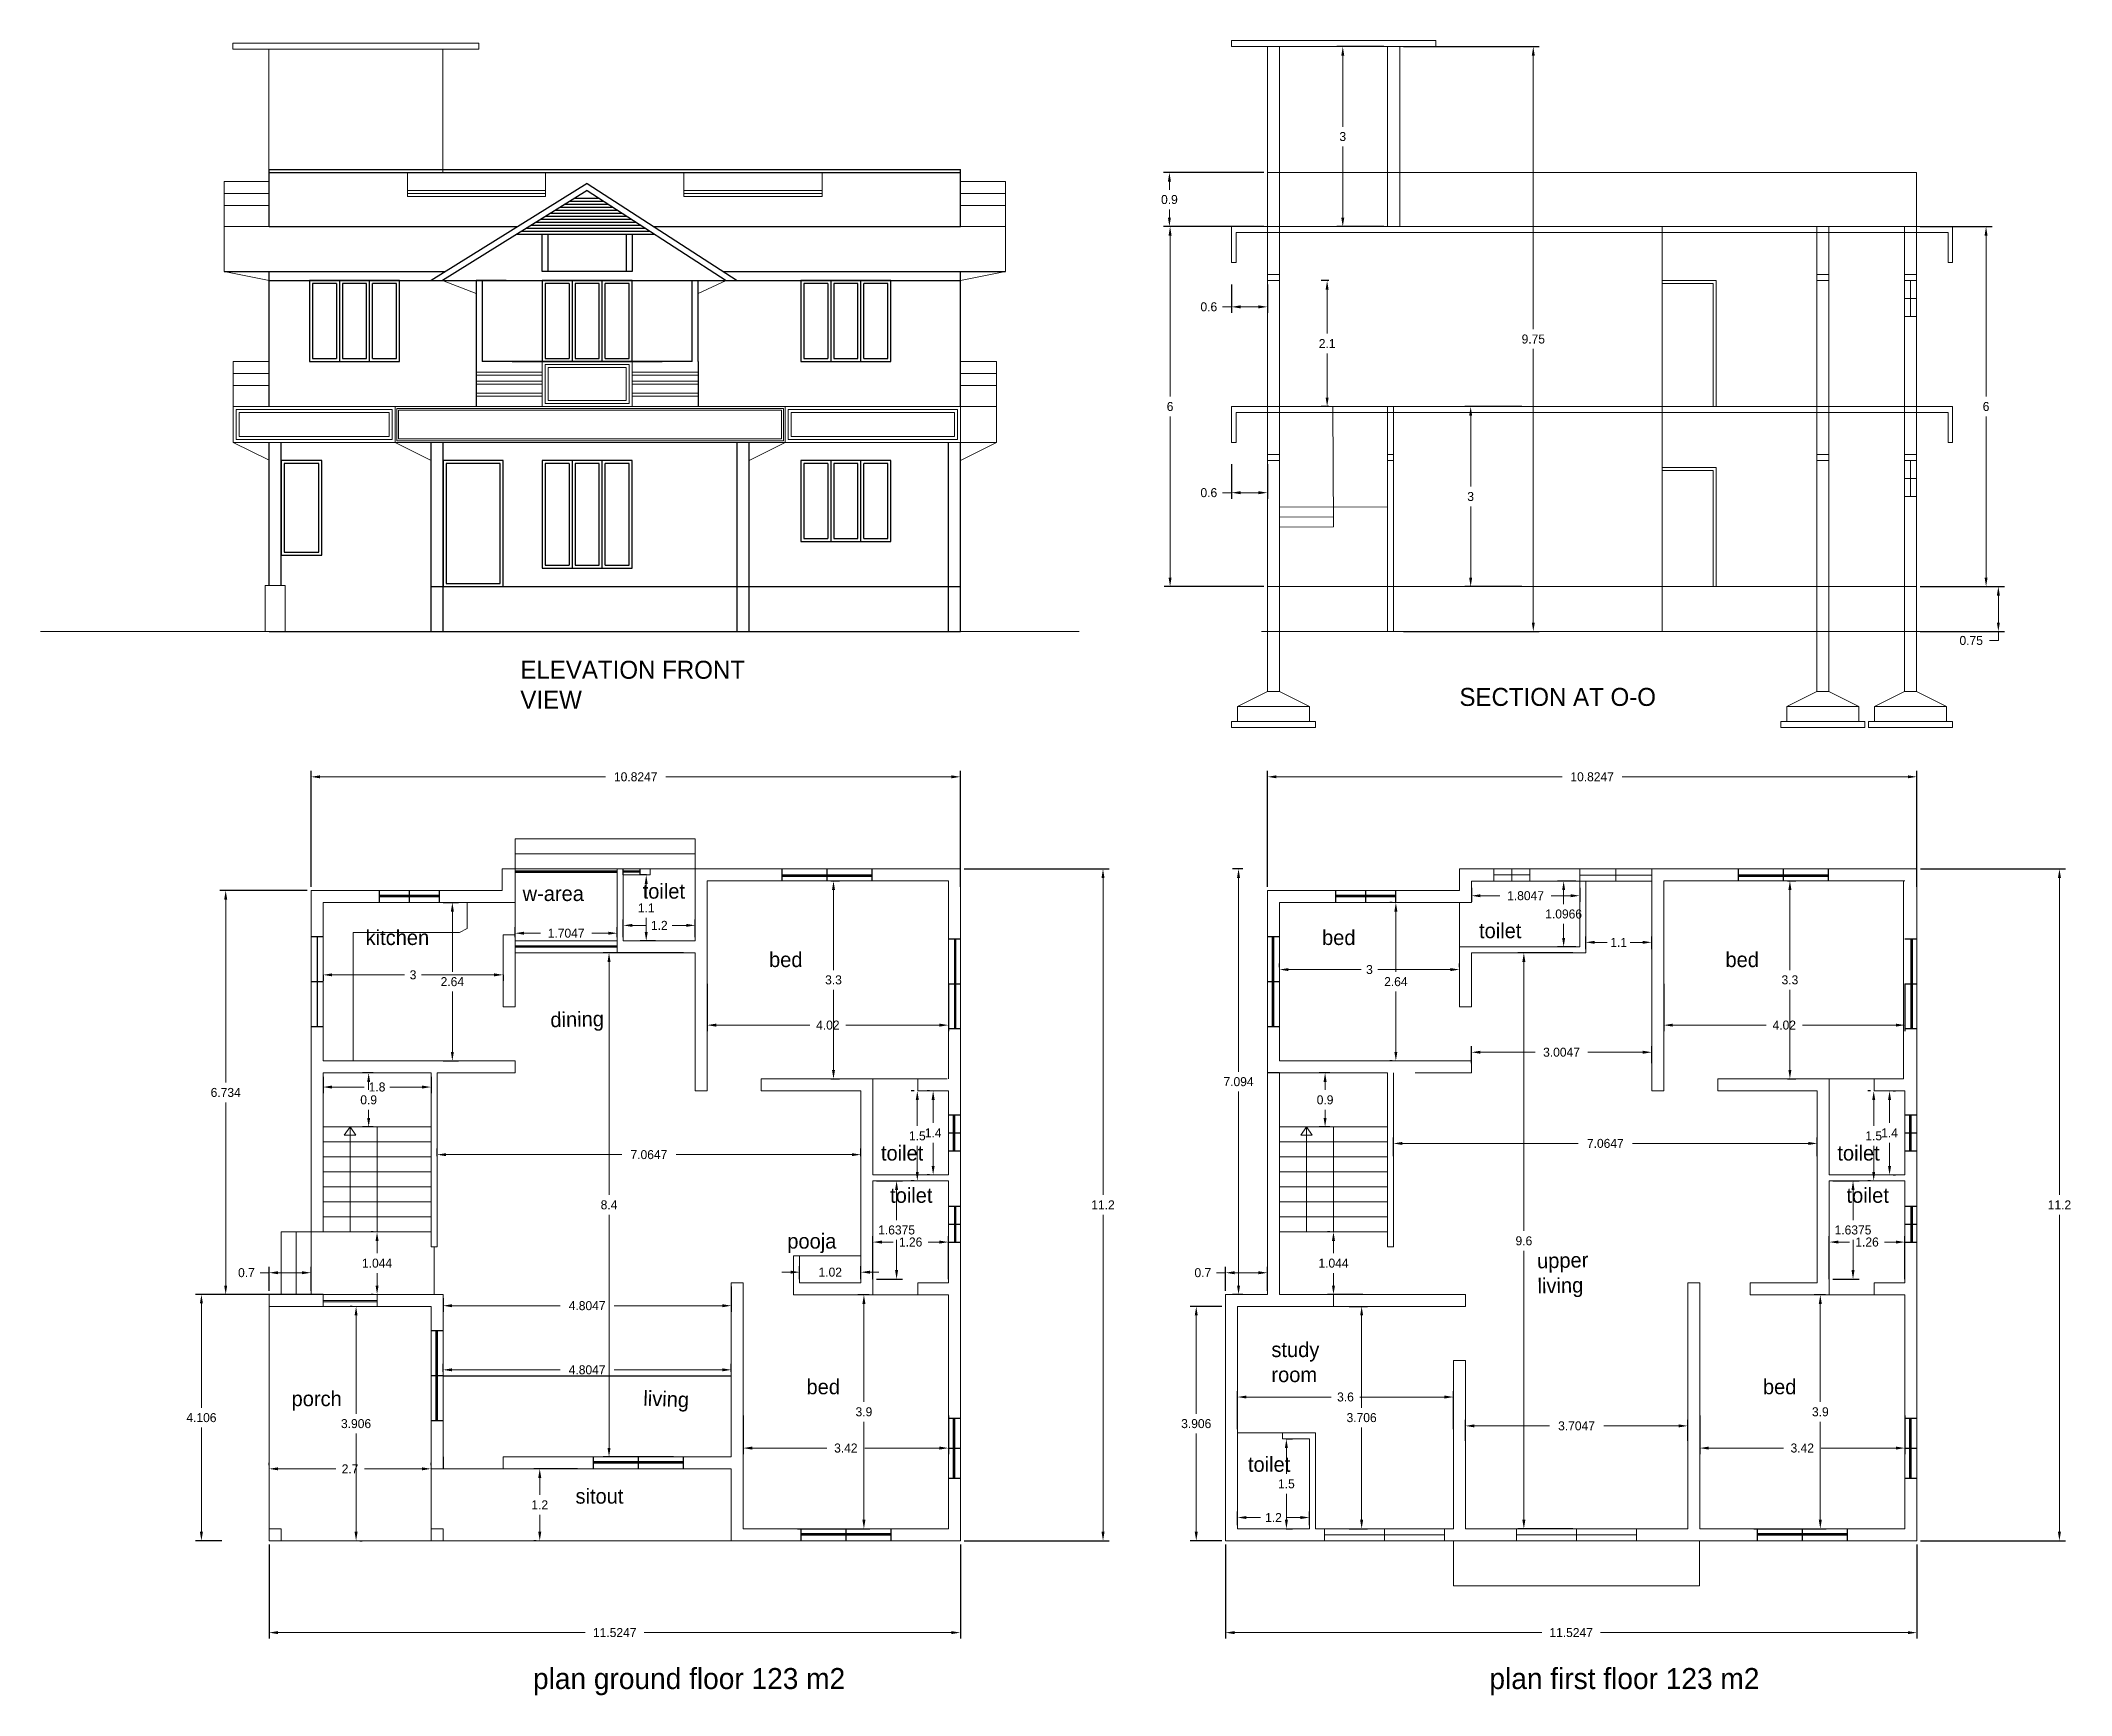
# Model space of a CAD drawing. Header units: inches. Extents: x -70 to 344, y -16 to 26.
# Drawn here: x 310.44 to 344.29, y -16.38 to 11.2 of the extents above; entities outside this region: 1.
import ezdxf

# ---------------------------------------------------------------- set-up
doc = ezdxf.new("R2010")
doc.units = ezdxf.units.IN
doc.header["$MEASUREMENT"] = 0
doc.header["$PDMODE"] = 66
doc.dimstyles.get("Standard").update_dxf_attribs({"dimtxt": 0.15, "dimasz": 0.15, "dimexe": 0.1, "dimexo": 0.0625, "dimgap": 0.09, "dimtad": 0, "dimtih": 1, "dimtoh": 1, "dimdec": 4, "dimdsep": 46, "dimtxsty": 'Standard', "dimcen": 0.09, "dimadec": 0, "dimazin": 0, "dimtfac": 1, "dimtdec": 4, "dimtofl": 0, "dimtmove": 0, "dimatfit": 3, "dimfxl": 1, "dimtolj": 1, "dimtzin": 0, "dimlwd": 15, "dimarcsym": 0})

msp = doc.modelspace()

# ---------------------------------------------------------------- texts
at = {"color": 4, "linetype": 'ByBlock', "lineweight": 18, "ltscale": 0.0008, "insert": (-70.24656, 25.73331), "char_height": 0.2, "width": 0.0271647, "attachment_point": 1}
msp.add_mtext('{\\C1; }', dxfattribs=at)
at = {"color": 0, "linetype": 'ByBlock', "char_height": 0.3, "width": 3.8813888, "attachment_point": 1}
for s, insert in [('{\\fVani|b0|i0|c0|p34;ELEVATION FRONT  VIEW}', (318.43699, 0.86357)), ('{\\fVani|b0|i0|c0|p34;SECTION AT O-O }', (334.09156, 0.41101))]:
    msp.add_mtext(s, dxfattribs=dict(at, insert=insert))
at = {"color": 3, "linetype": 'ByBlock', "lineweight": 20, "ltscale": 0.0008, "char_height": 0.25, "width": 1.4467724, "attachment_point": 1}
for s, insert in [('{\\fVani|b0|i0|c0|p34;w-area}', (318.47441, -2.89156)), ('{\\fVani|b0|i0|c0|p34;toilet}', (320.47556, -2.8516)), ('{\\fVani|b0|i0|c0|p34;kitchen}', (315.85757, -3.62461)), ('{\\fVani|b0|i0|c0|p34;bed}', (331.80169, -3.62461)), ('{\\fVani|b0|i0|c0|p34;toilet}', (334.41853, -3.51095)), ('{\\fVani|b0|i0|c0|p34;bed}', (322.58274, -3.99263)), ('{\\fVani|b0|i0|c0|p34;bed}', (338.52686, -3.99263)), ('{\\fVani|b0|i0|c0|p34;toilet}', (324.44797, -7.21711)), ('{\\fVani|b0|i0|c0|p34;toilet}', (340.39209, -7.21711)), ('{\\fVani|b0|i0|c0|p34;toilet}', (324.6008, -7.92159)), ('{\\fVani|b0|i0|c0|p34;toilet}', (340.54492, -7.92159)), ('{\\fVani|b0|i0|c0|p34;pooja}', (322.88693, -8.68501)), ('{\\fVani|b0|i0|c0|p34;study room}', (330.95733, -10.49323)), ('{\\fVani|b0|i0|c0|p34;bed}', (323.20693, -11.11323)), ('{\\fVani|b0|i0|c0|p34;bed}', (339.15105, -11.11323)), ('{\\fVani|b0|i0|c0|p34;porch}', (314.62307, -11.31127)), ('{\\fVani|b0|i0|c0|p34;toilet}', (330.56641, -12.40503)), ('{\\fVani|b0|i0|c0|p34;sitout}', (319.35607, -12.93617))]:
    msp.add_mtext(s, dxfattribs=dict(at, insert=insert))
for s, insert, rotation in [('{\\fVani|b0|i0|c0|p34;dining}', (318.93496, -4.99583), 1.149693), ('{\\fVani|b0|i0|c0|p34;upper living}', (335.38322, -9.01524), 1.149693), ('{\\fVani|b0|i0|c0|p34;living}', (320.49267, -11.30191), 357.79481)]:
    msp.add_mtext(s, dxfattribs=dict(at, insert=insert, rotation=rotation))
at = {"color": 0, "linetype": 'ByBlock', "ltscale": 0.0008, "char_height": 0.35, "width": 5.6030207, "attachment_point": 1}
for s, insert in [('{\\fVani|b0|i0|c0|p34;plan ground floor 123 m2}', (318.64774, -15.92662)), ('{\\fVani|b0|i0|c0|p34;plan first floor 123 m2}', (334.59186, -15.92662))]:
    msp.add_mtext(s, dxfattribs=dict(at, insert=insert))

# ---------------------------------------------------------------- blocks, each defined once
blk = doc.blocks.new('*D214')
at = {"color": 0, "linetype": 'ByBlock', "lineweight": -2, "ltscale": 0.0008, "transparency": 16777216}
for p, q in [((314.248, -13.869), (314.248, -15.436)), ((325.773, -13.869), (325.773, -15.436))]:
    blk.add_line(p, q, dxfattribs=at)
at = {"color": 0, "linetype": 'ByBlock', "lineweight": 15, "ltscale": 0.0008, "transparency": 16777216}
for p, q in [((314.398, -15.336), (319.52, -15.336)), ((325.623, -15.336), (320.5, -15.336))]:
    blk.add_line(p, q, dxfattribs=at)
at = {"color": 0, "linetype": 'ByBlock', "ltscale": 0.0008, "transparency": 16777216}
for points in [[(314.398, -15.311), (314.398, -15.361), (314.248, -15.336)], [(325.623, -15.311), (325.623, -15.361), (325.773, -15.336)]]:
    blk.add_solid(points, dxfattribs=at)
at = {"layer": 'Defpoints', "color": 0, "linetype": 'ByBlock', "ltscale": 0.0008, "transparency": 16777216}
for p in [(314.248, -13.806), (325.773, -13.806), (314.248, -15.336)]:
    blk.add_point(p, dxfattribs=at)
at = {"color": 0, "linetype": 'ByBlock', "lineweight": 20, "ltscale": 0.0008, "transparency": 16777216, "insert": (320.01, -15.336), "char_height": 0.15, "attachment_point": 5}
blk.add_mtext('\\A1;11.5247', dxfattribs=at)
blk = doc.blocks.new('*D215')
at = {"color": 0, "linetype": 'ByBlock', "lineweight": -2, "ltscale": 0.0008, "transparency": 16777216}
for p, q in [((317.148, -9.763), (317.148, -9.987)), ((321.953, -9.569), (321.953, -9.987))]:
    blk.add_line(p, q, dxfattribs=at)
at = {"color": 0, "linetype": 'ByBlock', "lineweight": 15, "ltscale": 0.0008, "transparency": 16777216}
for p, q in [((317.298, -9.887), (319.098, -9.887)), ((321.803, -9.887), (320.003, -9.887))]:
    blk.add_line(p, q, dxfattribs=at)
at = {"color": 0, "linetype": 'ByBlock', "ltscale": 0.0008, "transparency": 16777216}
for points in [[(317.298, -9.862), (317.298, -9.912), (317.148, -9.887)], [(321.803, -9.862), (321.803, -9.912), (321.953, -9.887)]]:
    blk.add_solid(points, dxfattribs=at)
at = {"layer": 'Defpoints', "color": 0, "linetype": 'ByBlock', "ltscale": 0.0008, "transparency": 16777216}
for p in [(317.148, -9.7), (321.953, -9.506), (317.148, -9.887)]:
    blk.add_point(p, dxfattribs=at)
at = {"color": 0, "linetype": 'ByBlock', "lineweight": 20, "ltscale": 0.0008, "transparency": 16777216, "insert": (319.55, -9.887), "char_height": 0.15, "attachment_point": 5}
blk.add_mtext('\\A1;4.8047', dxfattribs=at)
blk = doc.blocks.new('*D216')
at = {"color": 0, "linetype": 'ByBlock', "lineweight": -2, "ltscale": 0.0008, "transparency": 16777216}
for p, q in [((324.25, -9.706), (324.064, -9.706)), ((323.055, -13.606), (324.264, -13.606))]:
    blk.add_line(p, q, dxfattribs=at)
at = {"color": 0, "linetype": 'ByBlock', "lineweight": 15, "ltscale": 0.0008, "transparency": 16777216}
for p, q in [((324.164, -9.856), (324.164, -11.491)), ((324.164, -13.456), (324.164, -11.821))]:
    blk.add_line(p, q, dxfattribs=at)
at = {"color": 0, "linetype": 'ByBlock', "ltscale": 0.0008, "transparency": 16777216}
for points in [[(324.139, -9.856), (324.189, -9.856), (324.164, -9.706)], [(324.139, -13.456), (324.189, -13.456), (324.164, -13.606)]]:
    blk.add_solid(points, dxfattribs=at)
at = {"layer": 'Defpoints', "color": 0, "linetype": 'ByBlock', "ltscale": 0.0008, "transparency": 16777216}
for p in [(324.313, -9.706), (322.993, -13.606), (324.164, -13.606)]:
    blk.add_point(p, dxfattribs=at)
at = {"color": 0, "linetype": 'ByBlock', "lineweight": 20, "ltscale": 0.0008, "transparency": 16777216, "insert": (324.164, -11.656), "char_height": 0.15, "attachment_point": 5}
blk.add_mtext('\\A1;3.9', dxfattribs=at)
blk = doc.blocks.new('*D217')
at = {"color": 0, "linetype": 'ByBlock', "lineweight": -2, "ltscale": 0.0008, "transparency": 16777216}
for p, q in [((322.153, -11.719), (322.153, -12.36)), ((325.573, -11.719), (325.573, -12.36))]:
    blk.add_line(p, q, dxfattribs=at)
at = {"color": 0, "linetype": 'ByBlock', "lineweight": 15, "ltscale": 0.0008, "transparency": 16777216}
for p, q in [((322.303, -12.26), (323.548, -12.26)), ((325.423, -12.26), (324.178, -12.26))]:
    blk.add_line(p, q, dxfattribs=at)
at = {"color": 0, "linetype": 'ByBlock', "ltscale": 0.0008, "transparency": 16777216}
for points in [[(322.303, -12.235), (322.303, -12.285), (322.153, -12.26)], [(325.423, -12.235), (325.423, -12.285), (325.573, -12.26)]]:
    blk.add_solid(points, dxfattribs=at)
at = {"layer": 'Defpoints', "color": 0, "linetype": 'ByBlock', "ltscale": 0.0008, "transparency": 16777216}
for p in [(322.153, -11.656), (325.573, -11.656), (322.153, -12.26)]:
    blk.add_point(p, dxfattribs=at)
at = {"color": 0, "linetype": 'ByBlock', "lineweight": 20, "ltscale": 0.0008, "transparency": 16777216, "insert": (323.863, -12.26), "char_height": 0.15, "attachment_point": 5}
blk.add_mtext('\\A1;3.42', dxfattribs=at)
blk = doc.blocks.new('*D218')
at = {"color": 0, "linetype": 'ByBlock', "lineweight": -2, "ltscale": 0.0008, "transparency": 16777216}
for p, q in [((323.615, -2.806), (323.757, -2.806)), ((323.615, -6.106), (323.757, -6.106))]:
    blk.add_line(p, q, dxfattribs=at)
at = {"color": 0, "linetype": 'ByBlock', "lineweight": 15, "ltscale": 0.0008, "transparency": 16777216}
for p, q in [((323.657, -2.956), (323.657, -4.291)), ((323.657, -5.956), (323.657, -4.621))]:
    blk.add_line(p, q, dxfattribs=at)
at = {"color": 0, "linetype": 'ByBlock', "ltscale": 0.0008, "transparency": 16777216}
for points in [[(323.632, -2.956), (323.682, -2.956), (323.657, -2.806)], [(323.632, -5.956), (323.682, -5.956), (323.657, -6.106)]]:
    blk.add_solid(points, dxfattribs=at)
at = {"layer": 'Defpoints', "color": 0, "linetype": 'ByBlock', "ltscale": 0.0008, "transparency": 16777216}
for p in [(323.553, -2.806), (323.553, -6.106), (323.657, -6.106)]:
    blk.add_point(p, dxfattribs=at)
at = {"color": 0, "linetype": 'ByBlock', "lineweight": 20, "ltscale": 0.0008, "transparency": 16777216, "insert": (323.657, -4.456), "char_height": 0.15, "attachment_point": 5}
blk.add_mtext('\\A1;3.3', dxfattribs=at)
blk = doc.blocks.new('*D219')
at = {"color": 0, "linetype": 'ByBlock', "lineweight": -2, "ltscale": 0.0008, "transparency": 16777216}
for p, q in [((325, -6.306), (324.954, -6.306)), ((325, -7.806), (324.954, -7.806))]:
    blk.add_line(p, q, dxfattribs=at)
at = {"color": 0, "linetype": 'ByBlock', "lineweight": 15, "ltscale": 0.0008, "transparency": 16777216}
for p, q in [((325.054, -6.456), (325.054, -6.891)), ((325.054, -7.656), (325.054, -7.221))]:
    blk.add_line(p, q, dxfattribs=at)
at = {"color": 0, "linetype": 'ByBlock', "ltscale": 0.0008, "transparency": 16777216}
for points in [[(325.029, -6.456), (325.079, -6.456), (325.054, -6.306)], [(325.029, -7.656), (325.079, -7.656), (325.054, -7.806)]]:
    blk.add_solid(points, dxfattribs=at)
at = {"layer": 'Defpoints', "color": 0, "linetype": 'ByBlock', "ltscale": 0.0008, "transparency": 16777216}
for p in [(325.063, -6.306), (325.054, -7.806), (325.063, -7.806)]:
    blk.add_point(p, dxfattribs=at)
at = {"color": 0, "linetype": 'ByBlock', "lineweight": 20, "ltscale": 0.0008, "transparency": 16777216, "insert": (325.054, -7.056), "char_height": 0.15, "attachment_point": 5}
blk.add_mtext('\\A1;1.5', dxfattribs=at)
blk = doc.blocks.new('*D220')
at = {"color": 0, "linetype": 'ByBlock', "lineweight": -2, "ltscale": 0.0008, "transparency": 16777216}
for p, q in [((324.313, -9.444), (324.313, -8.726)), ((325.573, -9.444), (325.573, -8.726))]:
    blk.add_line(p, q, dxfattribs=at)
at = {"color": 0, "linetype": 'ByBlock', "lineweight": 15, "ltscale": 0.0008, "transparency": 16777216}
for p, q in [((324.463, -8.826), (324.653, -8.826)), ((325.423, -8.826), (325.233, -8.826))]:
    blk.add_line(p, q, dxfattribs=at)
at = {"color": 0, "linetype": 'ByBlock', "ltscale": 0.0008, "transparency": 16777216}
for points in [[(324.463, -8.801), (324.463, -8.851), (324.313, -8.826)], [(325.423, -8.801), (325.423, -8.851), (325.573, -8.826)]]:
    blk.add_solid(points, dxfattribs=at)
at = {"layer": 'Defpoints', "color": 0, "linetype": 'ByBlock', "ltscale": 0.0008, "transparency": 16777216}
for p in [(324.313, -8.826), (324.313, -9.506), (325.573, -9.506)]:
    blk.add_point(p, dxfattribs=at)
at = {"color": 0, "linetype": 'ByBlock', "lineweight": 20, "ltscale": 0.0008, "transparency": 16777216, "insert": (324.943, -8.826), "char_height": 0.15, "attachment_point": 5}
blk.add_mtext('\\A1;1.26', dxfattribs=at)
blk = doc.blocks.new('*D221')
at = {"color": 0, "linetype": 'ByBlock', "lineweight": -2, "ltscale": 0.0008, "transparency": 16777216}
for p, q in [((319.388, -12.606), (318.66, -12.606)), ((318.698, -13.806), (318.66, -13.806))]:
    blk.add_line(p, q, dxfattribs=at)
at = {"color": 0, "linetype": 'ByBlock', "lineweight": 15, "ltscale": 0.0008, "transparency": 16777216}
for p, q in [((318.76, -12.756), (318.76, -13.041)), ((318.76, -13.656), (318.76, -13.371))]:
    blk.add_line(p, q, dxfattribs=at)
at = {"color": 0, "linetype": 'ByBlock', "ltscale": 0.0008, "transparency": 16777216}
for points in [[(318.735, -12.756), (318.785, -12.756), (318.76, -12.606)], [(318.735, -13.656), (318.785, -13.656), (318.76, -13.806)]]:
    blk.add_solid(points, dxfattribs=at)
at = {"layer": 'Defpoints', "color": 0, "linetype": 'ByBlock', "ltscale": 0.0008, "transparency": 16777216}
for p in [(319.45, -12.606), (318.76, -13.806), (318.76, -13.806)]:
    blk.add_point(p, dxfattribs=at)
at = {"color": 0, "linetype": 'ByBlock', "lineweight": 20, "ltscale": 0.0008, "transparency": 16777216, "insert": (318.76, -13.206), "char_height": 0.15, "attachment_point": 5}
blk.add_mtext('\\A1;1.2', dxfattribs=at)
blk = doc.blocks.new('*D222')
at = {"color": 0, "linetype": 'ByBlock', "lineweight": -2, "ltscale": 0.0008, "transparency": 16777216}
for p, q in [((315.635, -9.9), (315.598, -9.9)), ((315.76, -13.806), (315.798, -13.806))]:
    blk.add_line(p, q, dxfattribs=at)
at = {"color": 0, "linetype": 'ByBlock', "lineweight": 15, "ltscale": 0.0008, "transparency": 16777216}
for p, q in [((315.698, -10.05), (315.698, -11.688)), ((315.698, -13.656), (315.698, -12.018))]:
    blk.add_line(p, q, dxfattribs=at)
at = {"color": 0, "linetype": 'ByBlock', "ltscale": 0.0008, "transparency": 16777216}
for points in [[(315.673, -10.05), (315.723, -10.05), (315.698, -9.9)], [(315.673, -13.656), (315.723, -13.656), (315.698, -13.806)]]:
    blk.add_solid(points, dxfattribs=at)
at = {"layer": 'Defpoints', "color": 0, "linetype": 'ByBlock', "ltscale": 0.0008, "transparency": 16777216}
for p in [(315.698, -9.9), (315.698, -13.806), (315.698, -13.806)]:
    blk.add_point(p, dxfattribs=at)
at = {"color": 0, "linetype": 'ByBlock', "lineweight": 20, "ltscale": 0.0008, "transparency": 16777216, "insert": (315.698, -11.853), "char_height": 0.15, "attachment_point": 5}
blk.add_mtext('\\A1;3.906', dxfattribs=at)
blk = doc.blocks.new('*D223')
at = {"color": 0, "linetype": 'ByBlock', "lineweight": -2, "ltscale": 0.0008, "transparency": 16777216}
for p, q in [((321.159, -4.006), (319.815, -4.006)), ((320.988, -12.406), (319.815, -12.406))]:
    blk.add_line(p, q, dxfattribs=at)
at = {"color": 0, "linetype": 'ByBlock', "lineweight": 15, "ltscale": 0.0008, "transparency": 16777216}
for p, q in [((319.915, -4.156), (319.915, -8.041)), ((319.915, -12.256), (319.915, -8.371))]:
    blk.add_line(p, q, dxfattribs=at)
at = {"color": 0, "linetype": 'ByBlock', "ltscale": 0.0008, "transparency": 16777216}
for points in [[(319.89, -4.156), (319.94, -4.156), (319.915, -4.006)], [(319.89, -12.256), (319.94, -12.256), (319.915, -12.406)]]:
    blk.add_solid(points, dxfattribs=at)
at = {"layer": 'Defpoints', "color": 0, "linetype": 'ByBlock', "ltscale": 0.0008, "transparency": 16777216}
for p in [(321.221, -4.006), (319.915, -12.406), (321.05, -12.406)]:
    blk.add_point(p, dxfattribs=at)
at = {"color": 0, "linetype": 'ByBlock', "lineweight": 20, "ltscale": 0.0008, "transparency": 16777216, "insert": (319.915, -8.206), "char_height": 0.15, "attachment_point": 5}
blk.add_mtext('\\A1;8.4', dxfattribs=at)
blk = doc.blocks.new('*D224')
at = {"color": 0, "linetype": 'ByBlock', "lineweight": -2, "ltscale": 0.0008, "transparency": 16777216}
for p, q in [((321.553, -4.519), (321.553, -5.31)), ((325.573, -4.519), (325.573, -5.31))]:
    blk.add_line(p, q, dxfattribs=at)
at = {"color": 0, "linetype": 'ByBlock', "lineweight": 15, "ltscale": 0.0008, "transparency": 16777216}
for p, q in [((321.703, -5.21), (323.26, -5.21)), ((325.423, -5.21), (323.865, -5.21))]:
    blk.add_line(p, q, dxfattribs=at)
at = {"color": 0, "linetype": 'ByBlock', "ltscale": 0.0008, "transparency": 16777216}
for points in [[(321.703, -5.185), (321.703, -5.235), (321.553, -5.21)], [(325.423, -5.185), (325.423, -5.235), (325.573, -5.21)]]:
    blk.add_solid(points, dxfattribs=at)
at = {"layer": 'Defpoints', "color": 0, "linetype": 'ByBlock', "ltscale": 0.0008, "transparency": 16777216}
for p in [(321.553, -4.456), (325.573, -4.456), (325.573, -5.21)]:
    blk.add_point(p, dxfattribs=at)
at = {"color": 0, "linetype": 'ByBlock', "lineweight": 20, "ltscale": 0.0008, "transparency": 16777216, "insert": (323.563, -5.21), "char_height": 0.15, "attachment_point": 5}
blk.add_mtext('\\A1;4.02', dxfattribs=at)
blk = doc.blocks.new('*D225')
at = {"color": 0, "linetype": 'ByBlock', "lineweight": -2, "ltscale": 0.0008, "transparency": 16777216}
for p, q in [((320.54, -2.706), (320.435, -2.706)), ((320.69, -3.806), (320.435, -3.806))]:
    blk.add_line(p, q, dxfattribs=at)
at = {"color": 0, "linetype": 'ByBlock', "lineweight": 15, "ltscale": 0.0008, "transparency": 16777216}
for p, q in [((320.535, -2.856), (320.535, -3.091)), ((320.535, -3.656), (320.535, -3.421))]:
    blk.add_line(p, q, dxfattribs=at)
at = {"color": 0, "linetype": 'ByBlock', "lineweight": 18, "ltscale": 3, "transparency": 16777216}
for points in [[(320.56, -2.856), (320.51, -2.856), (320.535, -2.706)], [(320.51, -3.656), (320.56, -3.656), (320.535, -3.806)]]:
    blk.add_solid(points, dxfattribs=at)
at = {"layer": 'Defpoints', "color": 0, "linetype": 'ByBlock', "lineweight": 18, "transparency": 16777216}
for p in [(320.535, -2.706), (320.603, -2.706), (320.753, -3.806)]:
    blk.add_point(p, dxfattribs=at)
at = {"color": 0, "linetype": 'ByBlock', "lineweight": 20, "ltscale": 3, "transparency": 16777216, "insert": (320.535, -3.256), "char_height": 0.15, "attachment_point": 5}
blk.add_mtext('\\A1;1.1', dxfattribs=at)
blk = doc.blocks.new('*D226')
at = {"color": 0, "linetype": 'ByBlock', "lineweight": -2, "ltscale": 0.0008, "transparency": 16777216}
for p, q in [((320.153, -3.744), (320.153, -3.447)), ((321.353, -3.744), (321.353, -3.447))]:
    blk.add_line(p, q, dxfattribs=at)
at = {"color": 0, "linetype": 'ByBlock', "lineweight": 15, "ltscale": 0.0008, "transparency": 16777216}
for p, q in [((320.303, -3.547), (320.538, -3.547)), ((321.203, -3.547), (320.968, -3.547))]:
    blk.add_line(p, q, dxfattribs=at)
at = {"color": 0, "linetype": 'ByBlock', "ltscale": 0.0008, "transparency": 16777216}
for points in [[(320.303, -3.522), (320.303, -3.572), (320.153, -3.547)], [(321.203, -3.522), (321.203, -3.572), (321.353, -3.547)]]:
    blk.add_solid(points, dxfattribs=at)
at = {"layer": 'Defpoints', "color": 0, "linetype": 'ByBlock', "ltscale": 0.0008, "transparency": 16777216}
for p in [(321.353, -3.547), (320.153, -3.806), (321.353, -3.806)]:
    blk.add_point(p, dxfattribs=at)
at = {"color": 0, "linetype": 'ByBlock', "lineweight": 20, "ltscale": 0.0008, "transparency": 16777216, "insert": (320.753, -3.547), "char_height": 0.15, "attachment_point": 5}
blk.add_mtext('\\A1;1.2', dxfattribs=at)
blk = doc.blocks.new('*D227')
at = {"color": 0, "linetype": 'ByBlock', "lineweight": -2, "ltscale": 0.0008, "transparency": 16777216}
for p, q in [((325.255, -6.306), (325.218, -6.306)), ((325.255, -7.706), (325.218, -7.706))]:
    blk.add_line(p, q, dxfattribs=at)
at = {"color": 0, "linetype": 'ByBlock', "lineweight": 15, "ltscale": 0.0008, "transparency": 16777216}
for p, q in [((325.318, -6.456), (325.318, -6.841)), ((325.318, -7.556), (325.318, -7.171))]:
    blk.add_line(p, q, dxfattribs=at)
at = {"color": 0, "linetype": 'ByBlock', "ltscale": 0.0008, "transparency": 16777216}
for points in [[(325.293, -6.456), (325.343, -6.456), (325.318, -6.306)], [(325.293, -7.556), (325.343, -7.556), (325.318, -7.706)]]:
    blk.add_solid(points, dxfattribs=at)
at = {"layer": 'Defpoints', "color": 0, "linetype": 'ByBlock', "ltscale": 0.0008, "transparency": 16777216}
for p in [(325.318, -6.306), (325.318, -7.706), (325.318, -7.706)]:
    blk.add_point(p, dxfattribs=at)
at = {"color": 0, "linetype": 'ByBlock', "lineweight": 20, "ltscale": 0.0008, "transparency": 16777216, "insert": (325.318, -7.006), "char_height": 0.15, "attachment_point": 5}
blk.add_mtext('\\A1;1.4', dxfattribs=at)
blk = doc.blocks.new('*D228')
at = {"color": 0, "linetype": 'ByBlock', "lineweight": -2, "ltscale": 0.0008, "transparency": 16777216}
for p, q in [((314.948, -2.904), (314.948, -0.971)), ((325.773, -2.904), (325.773, -0.971))]:
    blk.add_line(p, q, dxfattribs=at)
at = {"color": 0, "linetype": 'ByBlock', "lineweight": 15, "ltscale": 0.0008, "transparency": 16777216}
for p, q in [((315.098, -1.071), (319.858, -1.071)), ((325.623, -1.071), (320.863, -1.071))]:
    blk.add_line(p, q, dxfattribs=at)
at = {"color": 0, "linetype": 'ByBlock', "lineweight": 18, "ltscale": 0.0008, "transparency": 16777216}
for points in [[(315.098, -1.046), (315.098, -1.096), (314.948, -1.071)], [(325.623, -1.096), (325.623, -1.046), (325.773, -1.071)]]:
    blk.add_solid(points, dxfattribs=at)
at = {"layer": 'Defpoints', "color": 0, "linetype": 'ByBlock', "lineweight": 18, "transparency": 16777216}
for p in [(325.773, -1.071), (314.948, -2.966), (325.773, -2.966)]:
    blk.add_point(p, dxfattribs=at)
at = {"color": 0, "linetype": 'ByBlock', "ltscale": 0.0008, "transparency": 16777216, "insert": (320.36, -1.071), "char_height": 0.15, "attachment_point": 5}
blk.add_mtext('\\A1;10.8247', dxfattribs=at)
blk = doc.blocks.new('*D229')
at = {"color": 0, "linetype": 'ByBlock', "lineweight": 15, "ltscale": 0.0008, "transparency": 16777216}
for p, q in [((314.248, -9.337), (314.098, -9.337)), ((314.798, -9.337), (314.398, -9.337))]:
    blk.add_line(p, q, dxfattribs=at)
at = {"color": 0, "linetype": 'ByBlock', "lineweight": -2, "ltscale": 0.0008, "transparency": 16777216}
for p, q in [((314.248, -9.638), (314.248, -9.237)), ((314.948, -9.638), (314.948, -9.237))]:
    blk.add_line(p, q, dxfattribs=at)
at = {"color": 0, "linetype": 'ByBlock', "ltscale": 0.0008, "transparency": 16777216}
for points in [[(314.398, -9.312), (314.398, -9.362), (314.248, -9.337)], [(314.798, -9.312), (314.798, -9.362), (314.948, -9.337)]]:
    blk.add_solid(points, dxfattribs=at)
at = {"layer": 'Defpoints', "color": 0, "linetype": 'ByBlock', "ltscale": 0.0008, "transparency": 16777216}
for p in [(314.248, -9.337), (314.248, -9.7), (314.948, -9.7)]:
    blk.add_point(p, dxfattribs=at)
at = {"color": 0, "linetype": 'ByBlock', "ltscale": 0.0008, "transparency": 16777216, "insert": (313.87, -9.337), "char_height": 0.15, "attachment_point": 5}
blk.add_mtext('\\A1;0.7', dxfattribs=at)
blk = doc.blocks.new('*D230')
at = {"color": 0, "linetype": 'ByBlock', "lineweight": -2, "ltscale": 0.0008, "transparency": 16777216}
for p, q in [((324.374, -7.806), (324.809, -7.806)), ((324.375, -9.444), (324.809, -9.444))]:
    blk.add_line(p, q, dxfattribs=at)
at = {"color": 0, "linetype": 'ByBlock', "lineweight": 15, "ltscale": 0.0008, "transparency": 16777216}
for p, q in [((324.709, -7.956), (324.709, -8.46)), ((324.709, -9.294), (324.709, -8.79))]:
    blk.add_line(p, q, dxfattribs=at)
at = {"color": 0, "linetype": 'ByBlock', "ltscale": 0.0008, "transparency": 16777216}
for points in [[(324.684, -7.956), (324.734, -7.956), (324.709, -7.806)], [(324.684, -9.294), (324.734, -9.294), (324.709, -9.444)]]:
    blk.add_solid(points, dxfattribs=at)
at = {"layer": 'Defpoints', "color": 0, "linetype": 'ByBlock', "ltscale": 0.0008, "transparency": 16777216}
for p in [(324.312, -7.806), (324.313, -9.444), (324.709, -9.444)]:
    blk.add_point(p, dxfattribs=at)
at = {"color": 0, "linetype": 'ByBlock', "ltscale": 0.0008, "transparency": 16777216, "insert": (324.709, -8.625), "char_height": 0.15, "attachment_point": 5}
blk.add_mtext('\\A1;1.6375', dxfattribs=at)
blk = doc.blocks.new('*D231')
at = {"color": 0, "linetype": 'ByBlock', "lineweight": 15, "ltscale": 0.0008, "transparency": 16777216}
for p, q in [((322.943, -9.328), (322.793, -9.328)), ((324.263, -9.328), (324.413, -9.328))]:
    blk.add_line(p, q, dxfattribs=at)
at = {"color": 0, "linetype": 'ByBlock', "lineweight": -2, "ltscale": 0.0008, "transparency": 16777216}
for p, q in [((323.093, -9.444), (323.093, -9.228)), ((324.113, -9.444), (324.113, -9.228))]:
    blk.add_line(p, q, dxfattribs=at)
at = {"color": 0, "linetype": 'ByBlock', "lineweight": 18, "ltscale": 3, "transparency": 16777216}
for points in [[(322.943, -9.353), (322.943, -9.303), (323.093, -9.328)], [(324.263, -9.303), (324.263, -9.353), (324.113, -9.328)]]:
    blk.add_solid(points, dxfattribs=at)
at = {"layer": 'Defpoints', "color": 0, "linetype": 'ByBlock', "lineweight": 18, "transparency": 16777216}
for p in [(324.113, -9.328), (323.093, -9.506), (324.113, -9.506)]:
    blk.add_point(p, dxfattribs=at)
at = {"color": 0, "linetype": 'ByBlock', "ltscale": 3, "transparency": 16777216, "insert": (323.603, -9.328), "char_height": 0.15, "attachment_point": 5}
blk.add_mtext('\\A1;1.02', dxfattribs=at)
blk = doc.blocks.new('*D232')
at = {"color": 0, "linetype": 'ByBlock', "lineweight": -2, "ltscale": 0.0008, "transparency": 16777216}
for p, q in [((315.985, -6.006), (315.808, -6.006)), ((315.985, -6.906), (315.808, -6.906))]:
    blk.add_line(p, q, dxfattribs=at)
at = {"color": 0, "linetype": 'ByBlock', "lineweight": 15, "ltscale": 0.0008, "transparency": 16777216}
for p, q in [((315.908, -6.156), (315.908, -6.291)), ((315.908, -6.756), (315.908, -6.621))]:
    blk.add_line(p, q, dxfattribs=at)
at = {"color": 0, "linetype": 'ByBlock', "lineweight": 18, "ltscale": 0.0008, "transparency": 16777216}
for points in [[(315.933, -6.156), (315.883, -6.156), (315.908, -6.006)], [(315.883, -6.756), (315.933, -6.756), (315.908, -6.906)]]:
    blk.add_solid(points, dxfattribs=at)
at = {"layer": 'Defpoints', "color": 0, "linetype": 'ByBlock', "lineweight": 18, "transparency": 16777216}
for p in [(315.908, -6.006), (316.048, -6.006), (316.048, -6.906)]:
    blk.add_point(p, dxfattribs=at)
at = {"color": 0, "linetype": 'ByBlock', "ltscale": 0.0008, "transparency": 16777216, "insert": (315.908, -6.456), "char_height": 0.15, "attachment_point": 5}
blk.add_mtext('\\A1;0.9', dxfattribs=at)
blk = doc.blocks.new('*D233')
at = {"color": 0, "linetype": 'ByBlock', "lineweight": -2, "ltscale": 0.0008, "transparency": 16777216}
for p, q in [((315.985, -8.656), (315.948, -8.656)), ((315.985, -9.7), (315.948, -9.7))]:
    blk.add_line(p, q, dxfattribs=at)
at = {"color": 0, "linetype": 'ByBlock', "lineweight": 15, "ltscale": 0.0008, "transparency": 16777216}
for p, q in [((316.048, -8.806), (316.048, -9.013)), ((316.048, -9.55), (316.048, -9.343))]:
    blk.add_line(p, q, dxfattribs=at)
at = {"color": 0, "linetype": 'ByBlock', "ltscale": 0.0008, "transparency": 16777216}
for points in [[(316.023, -8.806), (316.073, -8.806), (316.048, -8.656)], [(316.023, -9.55), (316.073, -9.55), (316.048, -9.7)]]:
    blk.add_solid(points, dxfattribs=at)
at = {"layer": 'Defpoints', "color": 0, "linetype": 'ByBlock', "ltscale": 0.0008, "transparency": 16777216}
for p in [(316.048, -8.656), (316.048, -9.7), (316.048, -9.7)]:
    blk.add_point(p, dxfattribs=at)
at = {"color": 0, "linetype": 'ByBlock', "ltscale": 0.0008, "transparency": 16777216, "insert": (316.048, -9.178), "char_height": 0.15, "attachment_point": 5}
blk.add_mtext('\\A1;1.044', dxfattribs=at)
blk = doc.blocks.new('*D234')
at = {"color": 0, "linetype": 'ByBlock', "lineweight": -2, "ltscale": 0.0008, "transparency": 16777216}
for p, q in [((317.148, -10.991), (317.148, -10.856)), ((321.953, -10.991), (321.953, -10.856))]:
    blk.add_line(p, q, dxfattribs=at)
at = {"color": 0, "linetype": 'ByBlock', "lineweight": 15, "ltscale": 0.0008, "transparency": 16777216}
for p, q in [((317.298, -10.956), (319.098, -10.956)), ((321.803, -10.956), (320.003, -10.956))]:
    blk.add_line(p, q, dxfattribs=at)
at = {"color": 0, "linetype": 'ByBlock', "ltscale": 0.0008, "transparency": 16777216}
for points in [[(317.298, -10.931), (317.298, -10.981), (317.148, -10.956)], [(321.803, -10.931), (321.803, -10.981), (321.953, -10.956)]]:
    blk.add_solid(points, dxfattribs=at)
at = {"layer": 'Defpoints', "color": 0, "linetype": 'ByBlock', "ltscale": 0.0008, "transparency": 16777216}
for p in [(317.148, -11.053), (321.953, -10.956), (321.953, -11.053)]:
    blk.add_point(p, dxfattribs=at)
at = {"color": 0, "linetype": 'ByBlock', "ltscale": 0.0008, "transparency": 16777216, "insert": (319.55, -10.956), "char_height": 0.15, "attachment_point": 5}
blk.add_mtext('\\A1;4.8047', dxfattribs=at)
blk = doc.blocks.new('*D235')
at = {"color": 0, "linetype": 'ByBlock', "lineweight": -2, "ltscale": 0.0008, "transparency": 16777216}
for p, q in [((314.248, -12.544), (314.248, -12.506)), ((316.948, -12.544), (316.948, -12.506))]:
    blk.add_line(p, q, dxfattribs=at)
at = {"color": 0, "linetype": 'ByBlock', "lineweight": 15, "ltscale": 0.0008, "transparency": 16777216}
for p, q in [((314.398, -12.606), (315.358, -12.606)), ((316.798, -12.606), (315.838, -12.606))]:
    blk.add_line(p, q, dxfattribs=at)
at = {"color": 0, "linetype": 'ByBlock', "ltscale": 0.0008, "transparency": 16777216}
for points in [[(314.398, -12.581), (314.398, -12.631), (314.248, -12.606)], [(316.798, -12.581), (316.798, -12.631), (316.948, -12.606)]]:
    blk.add_solid(points, dxfattribs=at)
at = {"layer": 'Defpoints', "color": 0, "linetype": 'ByBlock', "ltscale": 0.0008, "transparency": 16777216}
for p in [(314.248, -12.606), (314.248, -12.606), (316.948, -12.606)]:
    blk.add_point(p, dxfattribs=at)
at = {"color": 0, "linetype": 'ByBlock', "ltscale": 0.0008, "transparency": 16777216, "insert": (315.598, -12.606), "char_height": 0.15, "attachment_point": 5}
blk.add_mtext('\\A1;2.7', dxfattribs=at)
blk = doc.blocks.new('*D236')
at = {"color": 0, "linetype": 'ByBlock', "lineweight": -2, "ltscale": 0.0008, "transparency": 16777216}
for p, q in [((325.835, -2.606), (328.25, -2.606)), ((325.835, -13.806), (328.25, -13.806))]:
    blk.add_line(p, q, dxfattribs=at)
at = {"color": 0, "linetype": 'ByBlock', "lineweight": 15, "ltscale": 0.0008, "transparency": 16777216}
for p, q in [((328.15, -2.756), (328.15, -8.041)), ((328.15, -13.656), (328.15, -8.371))]:
    blk.add_line(p, q, dxfattribs=at)
at = {"color": 0, "linetype": 'ByBlock', "ltscale": 0.0008, "transparency": 16777216}
for points in [[(328.125, -2.756), (328.175, -2.756), (328.15, -2.606)], [(328.125, -13.656), (328.175, -13.656), (328.15, -13.806)]]:
    blk.add_solid(points, dxfattribs=at)
at = {"layer": 'Defpoints', "color": 0, "linetype": 'ByBlock', "ltscale": 0.0008, "transparency": 16777216}
for p in [(325.773, -2.606), (325.773, -13.806), (328.15, -13.806)]:
    blk.add_point(p, dxfattribs=at)
at = {"color": 0, "linetype": 'ByBlock', "ltscale": 0.0008, "transparency": 16777216, "insert": (328.15, -8.206), "char_height": 0.15, "attachment_point": 5}
blk.add_mtext('\\A1;11.2', dxfattribs=at)
blk = doc.blocks.new('*D301')
at = {"color": 0, "linetype": 'ByBlock', "lineweight": -2, "ltscale": 0.0008, "transparency": 16777216}
for p, q in [((330.192, -13.869), (330.192, -15.436)), ((341.717, -13.869), (341.717, -15.436))]:
    blk.add_line(p, q, dxfattribs=at)
at = {"color": 0, "linetype": 'ByBlock', "lineweight": 15, "ltscale": 0.0008, "transparency": 16777216}
for p, q in [((330.342, -15.336), (335.464, -15.336)), ((341.567, -15.336), (336.444, -15.336))]:
    blk.add_line(p, q, dxfattribs=at)
at = {"color": 0, "linetype": 'ByBlock', "lineweight": 18, "ltscale": 0.0008, "transparency": 16777216}
for points in [[(330.342, -15.311), (330.342, -15.361), (330.192, -15.336)], [(341.567, -15.361), (341.567, -15.311), (341.717, -15.336)]]:
    blk.add_solid(points, dxfattribs=at)
at = {"layer": 'Defpoints', "color": 0, "linetype": 'ByBlock', "lineweight": 18, "transparency": 16777216}
for p in [(330.192, -13.806), (341.717, -13.806), (330.192, -15.336)]:
    blk.add_point(p, dxfattribs=at)
at = {"color": 0, "linetype": 'ByBlock', "lineweight": 20, "ltscale": 0.0008, "transparency": 16777216, "insert": (335.954, -15.336), "char_height": 0.15, "attachment_point": 5}
blk.add_mtext('\\A1;11.5247', dxfattribs=at)
blk = doc.blocks.new('*D302')
at = {"color": 0, "linetype": 'ByBlock', "lineweight": -2, "ltscale": 0.0008, "transparency": 16777216}
for p, q in [((340.194, -9.706), (340.008, -9.706)), ((338.999, -13.606), (340.208, -13.606))]:
    blk.add_line(p, q, dxfattribs=at)
at = {"color": 0, "linetype": 'ByBlock', "lineweight": 15, "ltscale": 0.0008, "transparency": 16777216}
for p, q in [((340.108, -9.856), (340.108, -11.491)), ((340.108, -13.456), (340.108, -11.821))]:
    blk.add_line(p, q, dxfattribs=at)
at = {"color": 0, "linetype": 'ByBlock', "lineweight": 18, "ltscale": 0.0008, "transparency": 16777216}
for points in [[(340.133, -9.856), (340.083, -9.856), (340.108, -9.706)], [(340.083, -13.456), (340.133, -13.456), (340.108, -13.606)]]:
    blk.add_solid(points, dxfattribs=at)
at = {"layer": 'Defpoints', "color": 0, "linetype": 'ByBlock', "lineweight": 18, "transparency": 16777216}
for p in [(340.257, -9.706), (338.937, -13.606), (340.108, -13.606)]:
    blk.add_point(p, dxfattribs=at)
at = {"color": 0, "linetype": 'ByBlock', "lineweight": 20, "ltscale": 0.0008, "transparency": 16777216, "insert": (340.108, -11.656), "char_height": 0.15, "attachment_point": 5}
blk.add_mtext('\\A1;3.9', dxfattribs=at)
blk = doc.blocks.new('*D303')
at = {"color": 0, "linetype": 'ByBlock', "lineweight": -2, "ltscale": 0.0008, "transparency": 16777216}
for p, q in [((338.097, -11.719), (338.097, -12.36)), ((341.517, -11.719), (341.517, -12.36))]:
    blk.add_line(p, q, dxfattribs=at)
at = {"color": 0, "linetype": 'ByBlock', "lineweight": 15, "ltscale": 0.0008, "transparency": 16777216}
for p, q in [((338.247, -12.26), (339.492, -12.26)), ((341.367, -12.26), (340.122, -12.26))]:
    blk.add_line(p, q, dxfattribs=at)
at = {"color": 0, "linetype": 'ByBlock', "lineweight": 18, "ltscale": 0.0008, "transparency": 16777216}
for points in [[(338.247, -12.235), (338.247, -12.285), (338.097, -12.26)], [(341.367, -12.285), (341.367, -12.235), (341.517, -12.26)]]:
    blk.add_solid(points, dxfattribs=at)
at = {"layer": 'Defpoints', "color": 0, "linetype": 'ByBlock', "lineweight": 18, "transparency": 16777216}
for p in [(338.097, -11.656), (341.517, -11.656), (338.097, -12.26)]:
    blk.add_point(p, dxfattribs=at)
at = {"color": 0, "linetype": 'ByBlock', "lineweight": 20, "ltscale": 0.0008, "transparency": 16777216, "insert": (339.807, -12.26), "char_height": 0.15, "attachment_point": 5}
blk.add_mtext('\\A1;3.42', dxfattribs=at)
blk = doc.blocks.new('*D304')
at = {"color": 0, "linetype": 'ByBlock', "lineweight": -2, "ltscale": 0.0008, "transparency": 16777216}
for p, q in [((339.559, -2.806), (339.701, -2.806)), ((339.559, -6.106), (339.701, -6.106))]:
    blk.add_line(p, q, dxfattribs=at)
at = {"color": 0, "linetype": 'ByBlock', "lineweight": 15, "ltscale": 0.0008, "transparency": 16777216}
for p, q in [((339.601, -2.956), (339.601, -4.291)), ((339.601, -5.956), (339.601, -4.621))]:
    blk.add_line(p, q, dxfattribs=at)
at = {"color": 0, "linetype": 'ByBlock', "lineweight": 18, "ltscale": 0.0008, "transparency": 16777216}
for points in [[(339.626, -2.956), (339.576, -2.956), (339.601, -2.806)], [(339.576, -5.956), (339.626, -5.956), (339.601, -6.106)]]:
    blk.add_solid(points, dxfattribs=at)
at = {"layer": 'Defpoints', "color": 0, "linetype": 'ByBlock', "lineweight": 18, "transparency": 16777216}
for p in [(339.497, -2.806), (339.497, -6.106), (339.601, -6.106)]:
    blk.add_point(p, dxfattribs=at)
at = {"color": 0, "linetype": 'ByBlock', "lineweight": 20, "ltscale": 0.0008, "transparency": 16777216, "insert": (339.601, -4.456), "char_height": 0.15, "attachment_point": 5}
blk.add_mtext('\\A1;3.3', dxfattribs=at)
blk = doc.blocks.new('*D305')
at = {"color": 0, "linetype": 'ByBlock', "lineweight": -2, "ltscale": 0.0008, "transparency": 16777216}
for p, q in [((340.944, -6.306), (340.898, -6.306)), ((340.944, -7.806), (340.898, -7.806))]:
    blk.add_line(p, q, dxfattribs=at)
at = {"color": 0, "linetype": 'ByBlock', "lineweight": 15, "ltscale": 0.0008, "transparency": 16777216}
for p, q in [((340.998, -6.456), (340.998, -6.891)), ((340.998, -7.656), (340.998, -7.221))]:
    blk.add_line(p, q, dxfattribs=at)
at = {"color": 0, "linetype": 'ByBlock', "lineweight": 18, "ltscale": 0.0008, "transparency": 16777216}
for points in [[(341.023, -6.456), (340.973, -6.456), (340.998, -6.306)], [(340.973, -7.656), (341.023, -7.656), (340.998, -7.806)]]:
    blk.add_solid(points, dxfattribs=at)
at = {"layer": 'Defpoints', "color": 0, "linetype": 'ByBlock', "lineweight": 18, "transparency": 16777216}
for p in [(341.007, -6.306), (340.998, -7.806), (341.007, -7.806)]:
    blk.add_point(p, dxfattribs=at)
at = {"color": 0, "linetype": 'ByBlock', "lineweight": 20, "ltscale": 0.0008, "transparency": 16777216, "insert": (340.998, -7.056), "char_height": 0.15, "attachment_point": 5}
blk.add_mtext('\\A1;1.5', dxfattribs=at)
blk = doc.blocks.new('*D306')
at = {"color": 0, "linetype": 'ByBlock', "lineweight": -2, "ltscale": 0.0008, "transparency": 16777216}
for p, q in [((340.257, -9.444), (340.257, -8.726)), ((341.517, -9.444), (341.517, -8.726))]:
    blk.add_line(p, q, dxfattribs=at)
at = {"color": 0, "linetype": 'ByBlock', "lineweight": 15, "ltscale": 0.0008, "transparency": 16777216}
for p, q in [((340.407, -8.826), (340.597, -8.826)), ((341.367, -8.826), (341.177, -8.826))]:
    blk.add_line(p, q, dxfattribs=at)
at = {"color": 0, "linetype": 'ByBlock', "lineweight": 18, "ltscale": 0.0008, "transparency": 16777216}
for points in [[(340.407, -8.801), (340.407, -8.851), (340.257, -8.826)], [(341.367, -8.851), (341.367, -8.801), (341.517, -8.826)]]:
    blk.add_solid(points, dxfattribs=at)
at = {"layer": 'Defpoints', "color": 0, "linetype": 'ByBlock', "lineweight": 18, "transparency": 16777216}
for p in [(340.257, -8.826), (340.257, -9.506), (341.517, -9.506)]:
    blk.add_point(p, dxfattribs=at)
at = {"color": 0, "linetype": 'ByBlock', "lineweight": 20, "ltscale": 0.0008, "transparency": 16777216, "insert": (340.887, -8.826), "char_height": 0.15, "attachment_point": 5}
blk.add_mtext('\\A1;1.26', dxfattribs=at)
blk = doc.blocks.new('*D307')
at = {"color": 0, "linetype": 'ByBlock', "lineweight": -2, "ltscale": 0.0008, "transparency": 16777216}
for p, q in [((337.497, -4.519), (337.497, -5.31)), ((341.517, -4.519), (341.517, -5.31))]:
    blk.add_line(p, q, dxfattribs=at)
at = {"color": 0, "linetype": 'ByBlock', "lineweight": 15, "ltscale": 0.0008, "transparency": 16777216}
for p, q in [((337.647, -5.21), (339.204, -5.21)), ((341.367, -5.21), (339.809, -5.21))]:
    blk.add_line(p, q, dxfattribs=at)
at = {"color": 0, "linetype": 'ByBlock', "lineweight": 18, "ltscale": 0.0008, "transparency": 16777216}
for points in [[(337.647, -5.185), (337.647, -5.235), (337.497, -5.21)], [(341.367, -5.235), (341.367, -5.185), (341.517, -5.21)]]:
    blk.add_solid(points, dxfattribs=at)
at = {"layer": 'Defpoints', "color": 0, "linetype": 'ByBlock', "lineweight": 18, "transparency": 16777216}
for p in [(337.497, -4.456), (341.517, -4.456), (341.517, -5.21)]:
    blk.add_point(p, dxfattribs=at)
at = {"color": 0, "linetype": 'ByBlock', "lineweight": 20, "ltscale": 0.0008, "transparency": 16777216, "insert": (339.507, -5.21), "char_height": 0.15, "attachment_point": 5}
blk.add_mtext('\\A1;4.02', dxfattribs=at)
blk = doc.blocks.new('*D308')
at = {"color": 0, "linetype": 'ByBlock', "lineweight": -2, "ltscale": 0.0008, "transparency": 16777216}
for p, q in [((341.324, -6.306), (341.362, -6.306)), ((341.324, -7.706), (341.362, -7.706))]:
    blk.add_line(p, q, dxfattribs=at)
at = {"color": 0, "linetype": 'ByBlock', "lineweight": 15, "ltscale": 0.0008, "transparency": 16777216}
for p, q in [((341.262, -6.456), (341.262, -6.841)), ((341.262, -7.556), (341.262, -7.171))]:
    blk.add_line(p, q, dxfattribs=at)
at = {"color": 0, "linetype": 'ByBlock', "lineweight": 18, "ltscale": 0.0008, "transparency": 16777216}
for points in [[(341.287, -6.456), (341.237, -6.456), (341.262, -6.306)], [(341.237, -7.556), (341.287, -7.556), (341.262, -7.706)]]:
    blk.add_solid(points, dxfattribs=at)
at = {"layer": 'Defpoints', "color": 0, "linetype": 'ByBlock', "lineweight": 18, "transparency": 16777216}
for p in [(341.262, -6.306), (341.262, -7.706), (341.262, -7.706)]:
    blk.add_point(p, dxfattribs=at)
at = {"color": 0, "linetype": 'ByBlock', "lineweight": 20, "ltscale": 0.0008, "transparency": 16777216, "insert": (341.262, -7.006), "char_height": 0.15, "attachment_point": 5}
blk.add_mtext('\\A1;1.4', dxfattribs=at)
blk = doc.blocks.new('*D309')
at = {"color": 0, "linetype": 'ByBlock', "lineweight": -2, "ltscale": 0.0008, "transparency": 16777216}
for p, q in [((330.892, -2.904), (330.892, -0.971)), ((341.717, -2.904), (341.717, -0.971))]:
    blk.add_line(p, q, dxfattribs=at)
at = {"color": 0, "linetype": 'ByBlock', "lineweight": 15, "ltscale": 0.0008, "transparency": 16777216}
for p, q in [((331.042, -1.071), (335.802, -1.071)), ((341.567, -1.071), (336.807, -1.071))]:
    blk.add_line(p, q, dxfattribs=at)
at = {"color": 0, "linetype": 'ByBlock', "lineweight": 18, "ltscale": 0.0008, "transparency": 16777216}
for points in [[(331.042, -1.046), (331.042, -1.096), (330.892, -1.071)], [(341.567, -1.096), (341.567, -1.046), (341.717, -1.071)]]:
    blk.add_solid(points, dxfattribs=at)
at = {"layer": 'Defpoints', "color": 0, "linetype": 'ByBlock', "lineweight": 18, "transparency": 16777216}
for p in [(341.717, -1.071), (330.892, -2.966), (341.717, -2.966)]:
    blk.add_point(p, dxfattribs=at)
at = {"color": 0, "linetype": 'ByBlock', "ltscale": 0.0008, "transparency": 16777216, "insert": (336.304, -1.071), "char_height": 0.15, "attachment_point": 5}
blk.add_mtext('\\A1;10.8247', dxfattribs=at)
blk = doc.blocks.new('*D310')
at = {"color": 0, "linetype": 'ByBlock', "lineweight": -2, "ltscale": 0.0008, "transparency": 16777216}
for p, q in [((330.479, -2.606), (330.309, -2.606)), ((330.479, -9.7), (330.309, -9.7))]:
    blk.add_line(p, q, dxfattribs=at)
at = {"color": 0, "linetype": 'ByBlock', "lineweight": 15, "ltscale": 0.0008, "transparency": 16777216}
for p, q in [((330.409, -2.756), (330.409, -5.988)), ((330.409, -9.55), (330.409, -6.318))]:
    blk.add_line(p, q, dxfattribs=at)
at = {"color": 0, "linetype": 'ByBlock', "lineweight": 18, "ltscale": 0.0008, "transparency": 16777216}
for points in [[(330.434, -2.756), (330.384, -2.756), (330.409, -2.606)], [(330.384, -9.55), (330.434, -9.55), (330.409, -9.7)]]:
    blk.add_solid(points, dxfattribs=at)
at = {"layer": 'Defpoints', "color": 0, "linetype": 'ByBlock', "lineweight": 18, "transparency": 16777216}
for p in [(330.409, -2.606), (330.542, -2.606), (330.542, -9.7)]:
    blk.add_point(p, dxfattribs=at)
at = {"color": 0, "linetype": 'ByBlock', "ltscale": 0.0008, "transparency": 16777216, "insert": (330.409, -6.153), "char_height": 0.15, "attachment_point": 5}
blk.add_mtext('\\A1;7.094', dxfattribs=at)
blk = doc.blocks.new('*D311')
at = {"color": 0, "linetype": 'ByBlock', "lineweight": -2, "ltscale": 0.0008, "transparency": 16777216}
for p, q in [((330.129, -9.9), (329.604, -9.9)), ((330.129, -13.806), (329.604, -13.806))]:
    blk.add_line(p, q, dxfattribs=at)
at = {"color": 0, "linetype": 'ByBlock', "lineweight": 15, "ltscale": 0.0008, "transparency": 16777216}
for p, q in [((329.704, -10.05), (329.704, -11.688)), ((329.704, -13.656), (329.704, -12.018))]:
    blk.add_line(p, q, dxfattribs=at)
at = {"color": 0, "linetype": 'ByBlock', "lineweight": 18, "ltscale": 0.0008, "transparency": 16777216}
for points in [[(329.729, -10.05), (329.679, -10.05), (329.704, -9.9)], [(329.679, -13.656), (329.729, -13.656), (329.704, -13.806)]]:
    blk.add_solid(points, dxfattribs=at)
at = {"layer": 'Defpoints', "color": 0, "linetype": 'ByBlock', "lineweight": 18, "transparency": 16777216}
for p in [(330.192, -9.9), (329.704, -13.806), (330.192, -13.806)]:
    blk.add_point(p, dxfattribs=at)
at = {"color": 0, "linetype": 'ByBlock', "ltscale": 0.0008, "transparency": 16777216, "insert": (329.704, -11.853), "char_height": 0.15, "attachment_point": 5}
blk.add_mtext('\\A1;3.906', dxfattribs=at)
blk = doc.blocks.new('*D312')
at = {"color": 0, "linetype": 'ByBlock', "lineweight": 15, "ltscale": 0.0008, "transparency": 16777216}
for p, q in [((330.192, -9.337), (330.042, -9.337)), ((330.742, -9.337), (330.342, -9.337))]:
    blk.add_line(p, q, dxfattribs=at)
at = {"color": 0, "linetype": 'ByBlock', "lineweight": -2, "ltscale": 0.0008, "transparency": 16777216}
for p, q in [((330.192, -9.638), (330.192, -9.237)), ((330.892, -9.638), (330.892, -9.237))]:
    blk.add_line(p, q, dxfattribs=at)
at = {"color": 0, "linetype": 'ByBlock', "lineweight": 18, "ltscale": 0.0008, "transparency": 16777216}
for points in [[(330.342, -9.312), (330.342, -9.362), (330.192, -9.337)], [(330.742, -9.362), (330.742, -9.312), (330.892, -9.337)]]:
    blk.add_solid(points, dxfattribs=at)
at = {"layer": 'Defpoints', "color": 0, "linetype": 'ByBlock', "lineweight": 18, "transparency": 16777216}
for p in [(330.192, -9.337), (330.192, -9.7), (330.892, -9.7)]:
    blk.add_point(p, dxfattribs=at)
at = {"color": 0, "linetype": 'ByBlock', "ltscale": 0.0008, "transparency": 16777216, "insert": (329.814, -9.337), "char_height": 0.15, "attachment_point": 5}
blk.add_mtext('\\A1;0.7', dxfattribs=at)
blk = doc.blocks.new('*D313')
at = {"color": 0, "linetype": 'ByBlock', "lineweight": -2, "ltscale": 0.0008, "transparency": 16777216}
for p, q in [((340.318, -7.806), (340.753, -7.806)), ((340.319, -9.444), (340.753, -9.444))]:
    blk.add_line(p, q, dxfattribs=at)
at = {"color": 0, "linetype": 'ByBlock', "lineweight": 15, "ltscale": 0.0008, "transparency": 16777216}
for p, q in [((340.653, -7.956), (340.653, -8.46)), ((340.653, -9.294), (340.653, -8.79))]:
    blk.add_line(p, q, dxfattribs=at)
at = {"color": 0, "linetype": 'ByBlock', "lineweight": 18, "ltscale": 0.0008, "transparency": 16777216}
for points in [[(340.678, -7.956), (340.628, -7.956), (340.653, -7.806)], [(340.628, -9.294), (340.678, -9.294), (340.653, -9.444)]]:
    blk.add_solid(points, dxfattribs=at)
at = {"layer": 'Defpoints', "color": 0, "linetype": 'ByBlock', "lineweight": 18, "transparency": 16777216}
for p in [(340.256, -7.806), (340.257, -9.444), (340.653, -9.444)]:
    blk.add_point(p, dxfattribs=at)
at = {"color": 0, "linetype": 'ByBlock', "ltscale": 0.0008, "transparency": 16777216, "insert": (340.653, -8.625), "char_height": 0.15, "attachment_point": 5}
blk.add_mtext('\\A1;1.6375', dxfattribs=at)
blk = doc.blocks.new('*D314')
at = {"color": 0, "linetype": 'ByBlock', "lineweight": -2, "ltscale": 0.0008, "transparency": 16777216}
for p, q in [((331.929, -6.006), (331.752, -6.006)), ((331.929, -6.906), (331.752, -6.906))]:
    blk.add_line(p, q, dxfattribs=at)
at = {"color": 0, "linetype": 'ByBlock', "lineweight": 15, "ltscale": 0.0008, "transparency": 16777216}
for p, q in [((331.852, -6.156), (331.852, -6.291)), ((331.852, -6.756), (331.852, -6.621))]:
    blk.add_line(p, q, dxfattribs=at)
at = {"color": 0, "linetype": 'ByBlock', "lineweight": 18, "ltscale": 0.0008, "transparency": 16777216}
for points in [[(331.877, -6.156), (331.827, -6.156), (331.852, -6.006)], [(331.827, -6.756), (331.877, -6.756), (331.852, -6.906)]]:
    blk.add_solid(points, dxfattribs=at)
at = {"layer": 'Defpoints', "color": 0, "linetype": 'ByBlock', "lineweight": 18, "transparency": 16777216}
for p in [(331.852, -6.006), (331.992, -6.006), (331.992, -6.906)]:
    blk.add_point(p, dxfattribs=at)
at = {"color": 0, "linetype": 'ByBlock', "ltscale": 0.0008, "transparency": 16777216, "insert": (331.852, -6.456), "char_height": 0.15, "attachment_point": 5}
blk.add_mtext('\\A1;0.9', dxfattribs=at)
blk = doc.blocks.new('*D315')
at = {"color": 0, "linetype": 'ByBlock', "lineweight": -2, "ltscale": 0.0008, "transparency": 16777216}
for p, q in [((331.929, -8.656), (331.892, -8.656)), ((332.479, -9.7), (331.892, -9.7))]:
    blk.add_line(p, q, dxfattribs=at)
at = {"color": 0, "linetype": 'ByBlock', "lineweight": 15, "ltscale": 0.0008, "transparency": 16777216}
for p, q in [((331.992, -8.806), (331.992, -9.013)), ((331.992, -9.55), (331.992, -9.343))]:
    blk.add_line(p, q, dxfattribs=at)
at = {"color": 0, "linetype": 'ByBlock', "lineweight": 18, "ltscale": 0.0008, "transparency": 16777216}
for points in [[(332.017, -8.806), (331.967, -8.806), (331.992, -8.656)], [(331.967, -9.55), (332.017, -9.55), (331.992, -9.7)]]:
    blk.add_solid(points, dxfattribs=at)
at = {"layer": 'Defpoints', "color": 0, "linetype": 'ByBlock', "lineweight": 18, "transparency": 16777216}
for p in [(331.992, -8.656), (331.992, -9.7), (332.542, -9.7)]:
    blk.add_point(p, dxfattribs=at)
at = {"color": 0, "linetype": 'ByBlock', "ltscale": 0.0008, "transparency": 16777216, "insert": (331.992, -9.178), "char_height": 0.15, "attachment_point": 5}
blk.add_mtext('\\A1;1.044', dxfattribs=at)
blk = doc.blocks.new('*D316')
at = {"color": 0, "linetype": 'ByBlock', "lineweight": -2, "ltscale": 0.0008, "transparency": 16777216}
for p, q in [((332.969, -3.166), (332.932, -3.166)), ((332.969, -5.806), (332.932, -5.806))]:
    blk.add_line(p, q, dxfattribs=at)
at = {"color": 0, "linetype": 'ByBlock', "lineweight": 15, "ltscale": 0.0008, "transparency": 16777216}
for p, q in [((333.032, -3.316), (333.032, -4.321)), ((333.032, -5.656), (333.032, -4.651))]:
    blk.add_line(p, q, dxfattribs=at)
at = {"color": 0, "linetype": 'ByBlock', "lineweight": 18, "ltscale": 0.0008, "transparency": 16777216}
for points in [[(333.057, -3.316), (333.007, -3.316), (333.032, -3.166)], [(333.007, -5.656), (333.057, -5.656), (333.032, -5.806)]]:
    blk.add_solid(points, dxfattribs=at)
at = {"layer": 'Defpoints', "color": 0, "linetype": 'ByBlock', "lineweight": 18, "transparency": 16777216}
for p in [(333.032, -3.166), (333.032, -5.806), (333.032, -5.806)]:
    blk.add_point(p, dxfattribs=at)
at = {"color": 0, "linetype": 'ByBlock', "ltscale": 0.0008, "transparency": 16777216, "insert": (333.032, -4.486), "char_height": 0.15, "attachment_point": 5}
blk.add_mtext('\\A1;2.64', dxfattribs=at)
blk = doc.blocks.new('*D317')
at = {"color": 0, "linetype": 'ByBlock', "lineweight": -2, "ltscale": 0.0008, "transparency": 16777216}
for p, q in [((341.779, -2.606), (344.194, -2.606)), ((341.779, -13.806), (344.194, -13.806))]:
    blk.add_line(p, q, dxfattribs=at)
at = {"color": 0, "linetype": 'ByBlock', "lineweight": 15, "ltscale": 0.0008, "transparency": 16777216}
for p, q in [((344.094, -2.756), (344.094, -8.041)), ((344.094, -13.656), (344.094, -8.371))]:
    blk.add_line(p, q, dxfattribs=at)
at = {"color": 0, "linetype": 'ByBlock', "lineweight": 18, "ltscale": 0.0008, "transparency": 16777216}
for points in [[(344.119, -2.756), (344.069, -2.756), (344.094, -2.606)], [(344.069, -13.656), (344.119, -13.656), (344.094, -13.806)]]:
    blk.add_solid(points, dxfattribs=at)
at = {"layer": 'Defpoints', "color": 0, "linetype": 'ByBlock', "lineweight": 18, "transparency": 16777216}
for p in [(341.717, -2.606), (341.717, -13.806), (344.094, -13.806)]:
    blk.add_point(p, dxfattribs=at)
at = {"color": 0, "linetype": 'ByBlock', "ltscale": 0.0008, "transparency": 16777216, "insert": (344.094, -8.206), "char_height": 0.15, "attachment_point": 5}
blk.add_mtext('\\A1;11.2', dxfattribs=at)
blk = doc.blocks.new('*D318')
at = {"color": 0, "linetype": 'ByBlock', "lineweight": -2, "ltscale": 0.0008, "transparency": 16777216}
for p, q in [((330.392, -13.544), (330.392, -13.318)), ((331.592, -13.544), (331.592, -13.318))]:
    blk.add_line(p, q, dxfattribs=at)
at = {"color": 0, "linetype": 'ByBlock', "lineweight": 15, "ltscale": 0.0008, "transparency": 16777216}
for p, q in [((330.542, -13.418), (330.777, -13.418)), ((331.442, -13.418), (331.207, -13.418))]:
    blk.add_line(p, q, dxfattribs=at)
at = {"color": 0, "linetype": 'ByBlock', "lineweight": 18, "ltscale": 0.0008, "transparency": 16777216}
for points in [[(330.542, -13.393), (330.542, -13.443), (330.392, -13.418)], [(331.442, -13.443), (331.442, -13.393), (331.592, -13.418)]]:
    blk.add_solid(points, dxfattribs=at)
at = {"layer": 'Defpoints', "color": 0, "linetype": 'ByBlock', "lineweight": 18, "transparency": 16777216}
for p in [(331.592, -13.418), (330.392, -13.606), (331.592, -13.606)]:
    blk.add_point(p, dxfattribs=at)
at = {"color": 0, "linetype": 'ByBlock', "lineweight": 18, "ltscale": 0.0008, "transparency": 16777216, "insert": (330.992, -13.418), "char_height": 0.15, "attachment_point": 5}
blk.add_mtext('\\A1;1.2', dxfattribs=at)
blk = doc.blocks.new('*D319')
at = {"color": 0, "linetype": 'ByBlock', "lineweight": -2, "ltscale": 0.0008, "transparency": 16777216}
for p, q in [((331.204, -12.106), (331.307, -12.106)), ((331.204, -13.606), (331.307, -13.606))]:
    blk.add_line(p, q, dxfattribs=at)
at = {"color": 0, "linetype": 'ByBlock', "lineweight": 15, "ltscale": 0.0008, "transparency": 16777216}
for p, q in [((331.207, -12.256), (331.207, -12.691)), ((331.207, -13.456), (331.207, -13.021))]:
    blk.add_line(p, q, dxfattribs=at)
at = {"color": 0, "linetype": 'ByBlock', "lineweight": 18, "ltscale": 0.0008, "transparency": 16777216}
for points in [[(331.232, -12.256), (331.182, -12.256), (331.207, -12.106)], [(331.182, -13.456), (331.232, -13.456), (331.207, -13.606)]]:
    blk.add_solid(points, dxfattribs=at)
at = {"layer": 'Defpoints', "color": 0, "linetype": 'ByBlock', "lineweight": 18, "transparency": 16777216}
for p in [(331.142, -12.106), (331.142, -13.606), (331.207, -13.606)]:
    blk.add_point(p, dxfattribs=at)
at = {"color": 0, "linetype": 'ByBlock', "lineweight": 18, "ltscale": 0.0008, "transparency": 16777216, "insert": (331.207, -12.856), "char_height": 0.15, "attachment_point": 5}
blk.add_mtext('\\A1;1.5', dxfattribs=at)
blk = doc.blocks.new('*D320')
at = {"color": 0, "linetype": 'ByBlock', "lineweight": -2, "ltscale": 0.0008, "transparency": 16777216}
for p, q in [((335.982, -4.006), (335.066, -4.006)), ((335.982, -13.606), (335.066, -13.606))]:
    blk.add_line(p, q, dxfattribs=at)
at = {"color": 0, "linetype": 'ByBlock', "lineweight": 15, "ltscale": 0.0008, "transparency": 16777216}
for p, q in [((335.166, -4.156), (335.166, -8.641)), ((335.166, -13.456), (335.166, -8.971))]:
    blk.add_line(p, q, dxfattribs=at)
at = {"color": 0, "linetype": 'ByBlock', "lineweight": 18, "ltscale": 0.0008, "transparency": 16777216}
for points in [[(335.191, -4.156), (335.141, -4.156), (335.166, -4.006)], [(335.141, -13.456), (335.191, -13.456), (335.166, -13.606)]]:
    blk.add_solid(points, dxfattribs=at)
at = {"layer": 'Defpoints', "color": 0, "linetype": 'ByBlock', "lineweight": 18, "transparency": 16777216}
for p in [(335.166, -4.006), (336.044, -4.006), (336.044, -13.606)]:
    blk.add_point(p, dxfattribs=at)
at = {"color": 0, "linetype": 'ByBlock', "lineweight": 18, "ltscale": 0.0008, "transparency": 16777216, "insert": (335.166, -8.806), "char_height": 0.15, "attachment_point": 5}
blk.add_mtext('\\A1;9.6', dxfattribs=at)
blk = doc.blocks.new('*D321')
at = {"color": 0, "linetype": 'ByBlock', "lineweight": -2, "ltscale": 0.0008, "transparency": 16777216}
for p, q in [((315.148, -6.069), (315.148, -6.342)), ((316.948, -6.069), (316.948, -6.342))]:
    blk.add_line(p, q, dxfattribs=at)
at = {"color": 0, "linetype": 'ByBlock', "lineweight": 15, "ltscale": 0.0008, "transparency": 16777216}
for p, q in [((315.298, -6.242), (315.833, -6.242)), ((316.798, -6.242), (316.263, -6.242))]:
    blk.add_line(p, q, dxfattribs=at)
at = {"color": 0, "linetype": 'ByBlock', "lineweight": 18, "ltscale": 0.0008, "transparency": 16777216}
for points in [[(315.298, -6.217), (315.298, -6.267), (315.148, -6.242)], [(316.798, -6.267), (316.798, -6.217), (316.948, -6.242)]]:
    blk.add_solid(points, dxfattribs=at)
at = {"layer": 'Defpoints', "color": 0, "linetype": 'ByBlock', "lineweight": 18, "transparency": 16777216}
for p in [(315.148, -6.006), (316.948, -6.006), (315.148, -6.242)]:
    blk.add_point(p, dxfattribs=at)
at = {"color": 0, "linetype": 'ByBlock', "lineweight": 18, "ltscale": 0.0008, "transparency": 16777216, "insert": (316.048, -6.242), "char_height": 0.15, "attachment_point": 5}
blk.add_mtext('\\A1;1.8', dxfattribs=at)
blk = doc.blocks.new('*D322')
at = {"color": 0, "linetype": 'ByBlock', "lineweight": -2, "ltscale": 0.0008, "transparency": 16777216}
for p, q in [((317.048, -7.394), (317.048, -7.269)), ((324.113, -7.394), (324.113, -7.269))]:
    blk.add_line(p, q, dxfattribs=at)
at = {"color": 0, "linetype": 'ByBlock', "lineweight": 15, "ltscale": 0.0008, "transparency": 16777216}
for p, q in [((317.198, -7.369), (320.128, -7.369)), ((323.963, -7.369), (321.033, -7.369))]:
    blk.add_line(p, q, dxfattribs=at)
at = {"color": 0, "linetype": 'ByBlock', "lineweight": 18, "ltscale": 3, "transparency": 16777216}
for points in [[(317.198, -7.344), (317.198, -7.394), (317.048, -7.369)], [(323.963, -7.394), (323.963, -7.344), (324.113, -7.369)]]:
    blk.add_solid(points, dxfattribs=at)
at = {"layer": 'Defpoints', "color": 0, "linetype": 'ByBlock', "lineweight": 18, "transparency": 16777216}
for p in [(324.113, -7.369), (317.048, -7.456), (324.113, -7.456)]:
    blk.add_point(p, dxfattribs=at)
at = {"color": 0, "linetype": 'ByBlock', "lineweight": 18, "ltscale": 3, "transparency": 16777216, "insert": (320.58, -7.369), "char_height": 0.15, "attachment_point": 5}
blk.add_mtext('\\A1;7.0647', dxfattribs=at)
blk = doc.blocks.new('*D323')
at = {"color": 0, "linetype": 'ByBlock', "lineweight": -2, "ltscale": 0.0008, "transparency": 16777216}
for p, q in [((331.092, -4.244), (331.092, -4.184)), ((334.092, -4.244), (334.092, -4.184))]:
    blk.add_line(p, q, dxfattribs=at)
at = {"color": 0, "linetype": 'ByBlock', "lineweight": 15, "ltscale": 0.0008, "transparency": 16777216}
for p, q in [((331.242, -4.284), (332.452, -4.284)), ((333.942, -4.284), (332.732, -4.284))]:
    blk.add_line(p, q, dxfattribs=at)
at = {"color": 0, "linetype": 'ByBlock', "lineweight": 18, "ltscale": 0.0008, "transparency": 16777216}
for points in [[(331.242, -4.259), (331.242, -4.309), (331.092, -4.284)], [(333.942, -4.309), (333.942, -4.259), (334.092, -4.284)]]:
    blk.add_solid(points, dxfattribs=at)
at = {"layer": 'Defpoints', "color": 0, "linetype": 'ByBlock', "lineweight": 18, "transparency": 16777216}
for p in [(331.092, -4.284), (331.092, -4.306), (334.092, -4.306)]:
    blk.add_point(p, dxfattribs=at)
at = {"color": 0, "linetype": 'ByBlock', "lineweight": 18, "ltscale": 0.0008, "transparency": 16777216, "insert": (332.592, -4.284), "char_height": 0.15, "attachment_point": 5}
blk.add_mtext('\\A1;3', dxfattribs=at)
blk = doc.blocks.new('*D324')
at = {"color": 0, "linetype": 'ByBlock', "lineweight": -2, "ltscale": 0.0008, "transparency": 16777216}
for p, q in [((336.034, -2.81), (335.729, -2.81)), ((336.034, -3.906), (335.729, -3.906))]:
    blk.add_line(p, q, dxfattribs=at)
at = {"color": 0, "linetype": 'ByBlock', "lineweight": 15, "ltscale": 0.0008, "transparency": 16777216}
for p, q in [((335.829, -2.96), (335.829, -3.193)), ((335.829, -3.756), (335.829, -3.523))]:
    blk.add_line(p, q, dxfattribs=at)
at = {"color": 0, "linetype": 'ByBlock', "lineweight": 18, "ltscale": 0.0008, "transparency": 16777216}
for points in [[(335.854, -2.96), (335.804, -2.96), (335.829, -2.81)], [(335.804, -3.756), (335.854, -3.756), (335.829, -3.906)]]:
    blk.add_solid(points, dxfattribs=at)
at = {"layer": 'Defpoints', "color": 0, "linetype": 'ByBlock', "lineweight": 18, "transparency": 16777216}
for p in [(336.097, -2.81), (335.829, -3.906), (336.097, -3.906)]:
    blk.add_point(p, dxfattribs=at)
at = {"color": 0, "linetype": 'ByBlock', "lineweight": 18, "ltscale": 0.0008, "transparency": 16777216, "insert": (335.829, -3.358), "char_height": 0.15, "attachment_point": 5}
blk.add_mtext('\\A1;1.0966', dxfattribs=at)
blk = doc.blocks.new('*D325')
at = {"color": 0, "linetype": 'ByBlock', "lineweight": -2, "ltscale": 0.0008, "transparency": 16777216}
for p, q in [((334.292, -2.923), (334.292, -3.153)), ((336.097, -2.923), (336.097, -3.153))]:
    blk.add_line(p, q, dxfattribs=at)
at = {"color": 0, "linetype": 'ByBlock', "lineweight": 15, "ltscale": 0.0008, "transparency": 16777216}
for p, q in [((334.442, -3.053), (334.767, -3.053)), ((335.947, -3.053), (335.622, -3.053))]:
    blk.add_line(p, q, dxfattribs=at)
at = {"color": 0, "linetype": 'ByBlock', "lineweight": 18, "ltscale": 0.0008, "transparency": 16777216}
for points in [[(334.442, -3.028), (334.442, -3.078), (334.292, -3.053)], [(335.947, -3.078), (335.947, -3.028), (336.097, -3.053)]]:
    blk.add_solid(points, dxfattribs=at)
at = {"layer": 'Defpoints', "color": 0, "linetype": 'ByBlock', "lineweight": 18, "transparency": 16777216}
for p in [(334.292, -2.861), (336.097, -2.861), (336.097, -3.053)]:
    blk.add_point(p, dxfattribs=at)
at = {"color": 0, "linetype": 'ByBlock', "lineweight": 18, "ltscale": 0.0008, "transparency": 16777216, "insert": (335.194, -3.053), "char_height": 0.15, "attachment_point": 5}
blk.add_mtext('\\A1;1.8047', dxfattribs=at)
blk = doc.blocks.new('*D326')
at = {"color": 0, "linetype": 'ByBlock', "lineweight": -2, "ltscale": 0.0008, "transparency": 16777216}
for p, q in [((336.197, -3.944), (336.197, -3.73)), ((337.297, -3.944), (337.297, -3.73))]:
    blk.add_line(p, q, dxfattribs=at)
at = {"color": 0, "linetype": 'ByBlock', "lineweight": 15, "ltscale": 0.0008, "transparency": 16777216}
for p, q in [((336.347, -3.83), (336.557, -3.83)), ((337.147, -3.83), (336.937, -3.83))]:
    blk.add_line(p, q, dxfattribs=at)
at = {"color": 0, "linetype": 'ByBlock', "lineweight": 18, "ltscale": 0.0008, "transparency": 16777216}
for points in [[(336.347, -3.805), (336.347, -3.855), (336.197, -3.83)], [(337.147, -3.855), (337.147, -3.805), (337.297, -3.83)]]:
    blk.add_solid(points, dxfattribs=at)
at = {"layer": 'Defpoints', "color": 0, "linetype": 'ByBlock', "lineweight": 18, "transparency": 16777216}
for p in [(336.197, -4.006), (337.297, -3.83), (337.297, -4.006)]:
    blk.add_point(p, dxfattribs=at)
at = {"color": 0, "linetype": 'ByBlock', "lineweight": 18, "ltscale": 0.0008, "transparency": 16777216, "insert": (336.747, -3.83), "char_height": 0.15, "attachment_point": 5}
blk.add_mtext('\\A1;1.1', dxfattribs=at)
blk = doc.blocks.new('*D327')
at = {"color": 0, "linetype": 'ByBlock', "lineweight": -2, "ltscale": 0.0008, "transparency": 16777216}
for p, q in [((334.292, -5.844), (334.292, -5.562)), ((337.297, -5.844), (337.297, -5.562))]:
    blk.add_line(p, q, dxfattribs=at)
at = {"color": 0, "linetype": 'ByBlock', "lineweight": 15, "ltscale": 0.0008, "transparency": 16777216}
for p, q in [((334.442, -5.662), (335.354, -5.662)), ((337.147, -5.662), (336.234, -5.662))]:
    blk.add_line(p, q, dxfattribs=at)
at = {"color": 0, "linetype": 'ByBlock', "lineweight": 18, "ltscale": 0.0008, "transparency": 16777216}
for points in [[(334.442, -5.637), (334.442, -5.687), (334.292, -5.662)], [(337.147, -5.687), (337.147, -5.637), (337.297, -5.662)]]:
    blk.add_solid(points, dxfattribs=at)
at = {"layer": 'Defpoints', "color": 0, "linetype": 'ByBlock', "lineweight": 18, "transparency": 16777216}
for p in [(337.297, -5.662), (334.292, -5.906), (337.297, -5.906)]:
    blk.add_point(p, dxfattribs=at)
at = {"color": 0, "linetype": 'ByBlock', "lineweight": 18, "ltscale": 0.0008, "transparency": 16777216, "insert": (335.794, -5.662), "char_height": 0.15, "attachment_point": 5}
blk.add_mtext('\\A1;3.0047', dxfattribs=at)
blk = doc.blocks.new('*D328')
at = {"color": 0, "linetype": 'ByBlock', "lineweight": -2, "ltscale": 0.0008, "transparency": 16777216}
for p, q in [((332.992, -7.394), (332.992, -7.082)), ((340.057, -7.394), (340.057, -7.082))]:
    blk.add_line(p, q, dxfattribs=at)
at = {"color": 0, "linetype": 'ByBlock', "lineweight": 15, "ltscale": 0.0008, "transparency": 16777216}
for p, q in [((333.142, -7.182), (336.072, -7.182)), ((339.907, -7.182), (336.977, -7.182))]:
    blk.add_line(p, q, dxfattribs=at)
at = {"color": 0, "linetype": 'ByBlock', "lineweight": 18, "ltscale": 0.0008, "transparency": 16777216}
for points in [[(333.142, -7.157), (333.142, -7.207), (332.992, -7.182)], [(339.907, -7.207), (339.907, -7.157), (340.057, -7.182)]]:
    blk.add_solid(points, dxfattribs=at)
at = {"layer": 'Defpoints', "color": 0, "linetype": 'ByBlock', "lineweight": 18, "transparency": 16777216}
for p in [(340.057, -7.182), (332.992, -7.456), (340.057, -7.456)]:
    blk.add_point(p, dxfattribs=at)
at = {"color": 0, "linetype": 'ByBlock', "lineweight": 18, "ltscale": 0.0008, "transparency": 16777216, "insert": (336.524, -7.182), "char_height": 0.15, "attachment_point": 5}
blk.add_mtext('\\A1;7.0647', dxfattribs=at)
blk = doc.blocks.new('*D329')
at = {"color": 0, "linetype": 'ByBlock', "lineweight": -2, "ltscale": 0.0008, "transparency": 16777216}
for p, q in [((332.254, -9.9), (332.561, -9.9)), ((332.254, -13.606), (332.561, -13.606))]:
    blk.add_line(p, q, dxfattribs=at)
at = {"color": 0, "linetype": 'ByBlock', "lineweight": 15, "ltscale": 0.0008, "transparency": 16777216}
for p, q in [((332.461, -10.05), (332.461, -11.588)), ((332.461, -13.456), (332.461, -11.918))]:
    blk.add_line(p, q, dxfattribs=at)
at = {"color": 0, "linetype": 'ByBlock', "lineweight": 18, "ltscale": 0.0008, "transparency": 16777216}
for points in [[(332.486, -10.05), (332.436, -10.05), (332.461, -9.9)], [(332.436, -13.456), (332.486, -13.456), (332.461, -13.606)]]:
    blk.add_solid(points, dxfattribs=at)
at = {"layer": 'Defpoints', "color": 0, "linetype": 'ByBlock', "lineweight": 18, "transparency": 16777216}
for p in [(332.192, -9.9), (332.192, -13.606), (332.461, -13.606)]:
    blk.add_point(p, dxfattribs=at)
at = {"color": 0, "linetype": 'ByBlock', "lineweight": 18, "ltscale": 0.0008, "transparency": 16777216, "insert": (332.461, -11.753), "char_height": 0.15, "attachment_point": 5}
blk.add_mtext('\\A1;3.706', dxfattribs=at)
blk = doc.blocks.new('*D331')
at = {"color": 0, "linetype": 'ByBlock', "lineweight": -2, "ltscale": 0.0008, "transparency": 16777216}
for p, q in [((330.392, -11.944), (330.392, -11.309)), ((333.992, -11.944), (333.992, -11.309))]:
    blk.add_line(p, q, dxfattribs=at)
at = {"color": 0, "linetype": 'ByBlock', "lineweight": 15, "ltscale": 0.0008, "transparency": 16777216}
for p, q in [((330.542, -11.409), (331.952, -11.409)), ((333.842, -11.409), (332.432, -11.409))]:
    blk.add_line(p, q, dxfattribs=at)
at = {"color": 0, "linetype": 'ByBlock', "lineweight": 18, "ltscale": 0.0008, "transparency": 16777216}
for points in [[(330.542, -11.384), (330.542, -11.434), (330.392, -11.409)], [(333.842, -11.434), (333.842, -11.384), (333.992, -11.409)]]:
    blk.add_solid(points, dxfattribs=at)
at = {"layer": 'Defpoints', "color": 0, "linetype": 'ByBlock', "lineweight": 18, "transparency": 16777216}
for p in [(333.992, -11.409), (330.392, -12.006), (333.992, -12.006)]:
    blk.add_point(p, dxfattribs=at)
at = {"color": 0, "linetype": 'ByBlock', "lineweight": 18, "ltscale": 0.0008, "transparency": 16777216, "insert": (332.192, -11.409), "char_height": 0.15, "attachment_point": 5}
blk.add_mtext('\\A1;3.6', dxfattribs=at)
blk = doc.blocks.new('*D332')
at = {"color": 0, "linetype": 'ByBlock', "lineweight": -2, "ltscale": 0.0008, "transparency": 16777216}
for p, q in [((314.885, -2.966), (313.425, -2.966)), ((315.085, -9.7), (313.425, -9.7))]:
    blk.add_line(p, q, dxfattribs=at)
at = {"color": 0, "linetype": 'ByBlock', "lineweight": 15, "ltscale": 0.0008, "transparency": 16777216}
for p, q in [((313.525, -3.116), (313.525, -6.168)), ((313.525, -9.55), (313.525, -6.498))]:
    blk.add_line(p, q, dxfattribs=at)
at = {"color": 0, "linetype": 'ByBlock', "lineweight": 18, "ltscale": 0.0008, "transparency": 16777216}
for points in [[(313.55, -3.116), (313.5, -3.116), (313.525, -2.966)], [(313.5, -9.55), (313.55, -9.55), (313.525, -9.7)]]:
    blk.add_solid(points, dxfattribs=at)
at = {"layer": 'Defpoints', "color": 0, "linetype": 'ByBlock', "lineweight": 18, "transparency": 16777216}
for p in [(314.948, -2.966), (313.525, -9.7), (315.148, -9.7)]:
    blk.add_point(p, dxfattribs=at)
at = {"color": 0, "linetype": 'ByBlock', "lineweight": 18, "ltscale": 0.0008, "transparency": 16777216, "insert": (313.525, -6.333), "char_height": 0.15, "attachment_point": 5}
blk.add_mtext('\\A1;6.734', dxfattribs=at)
blk = doc.blocks.new('*D333')
at = {"color": 0, "linetype": 'ByBlock', "lineweight": -2, "ltscale": 0.0008, "transparency": 16777216}
for p, q in [((313.462, -9.7), (313.02, -9.7)), ((313.462, -13.806), (313.02, -13.806))]:
    blk.add_line(p, q, dxfattribs=at)
at = {"color": 0, "linetype": 'ByBlock', "lineweight": 15, "ltscale": 0.0008, "transparency": 16777216}
for p, q in [((313.12, -9.85), (313.12, -11.588)), ((313.12, -13.656), (313.12, -11.918))]:
    blk.add_line(p, q, dxfattribs=at)
at = {"color": 0, "linetype": 'ByBlock', "lineweight": 18, "ltscale": 0.0008, "transparency": 16777216}
for points in [[(313.145, -9.85), (313.095, -9.85), (313.12, -9.7)], [(313.095, -13.656), (313.145, -13.656), (313.12, -13.806)]]:
    blk.add_solid(points, dxfattribs=at)
at = {"layer": 'Defpoints', "color": 0, "linetype": 'ByBlock', "lineweight": 18, "transparency": 16777216}
for p in [(313.525, -9.7), (313.12, -13.806), (313.525, -13.806)]:
    blk.add_point(p, dxfattribs=at)
at = {"color": 0, "linetype": 'ByBlock', "lineweight": 18, "ltscale": 0.0008, "transparency": 16777216, "insert": (313.12, -11.753), "char_height": 0.15, "attachment_point": 5}
blk.add_mtext('\\A1;4.106', dxfattribs=at)
blk = doc.blocks.new('*D334')
at = {"color": 0, "linetype": 'ByBlock', "lineweight": -2, "ltscale": 0.0008, "transparency": 16777216}
for p, q in [((318.348, -3.744), (318.348, -3.578)), ((320.053, -3.744), (320.053, -3.578))]:
    blk.add_line(p, q, dxfattribs=at)
at = {"color": 0, "linetype": 'ByBlock', "lineweight": 15, "ltscale": 0.0008, "transparency": 16777216}
for p, q in [((318.498, -3.678), (318.773, -3.678)), ((319.903, -3.678), (319.628, -3.678))]:
    blk.add_line(p, q, dxfattribs=at)
at = {"color": 0, "linetype": 'ByBlock', "lineweight": 18, "ltscale": 0.0008, "transparency": 16777216}
for points in [[(318.498, -3.653), (318.498, -3.703), (318.348, -3.678)], [(319.903, -3.703), (319.903, -3.653), (320.053, -3.678)]]:
    blk.add_solid(points, dxfattribs=at)
at = {"layer": 'Defpoints', "color": 0, "linetype": 'ByBlock', "lineweight": 18, "transparency": 16777216}
for p in [(320.053, -3.678), (318.348, -3.806), (320.053, -3.806)]:
    blk.add_point(p, dxfattribs=at)
at = {"color": 0, "linetype": 'ByBlock', "lineweight": 18, "ltscale": 0.0008, "transparency": 16777216, "insert": (319.2, -3.678), "char_height": 0.15, "attachment_point": 5}
blk.add_mtext('\\A1;1.7047', dxfattribs=at)
blk = doc.blocks.new('*D335')
at = {"color": 0, "linetype": 'ByBlock', "lineweight": -2, "ltscale": 0.0008, "transparency": 16777216}
for p, q in [((334.192, -12.141), (334.192, -11.79)), ((337.897, -12.141), (337.897, -11.79))]:
    blk.add_line(p, q, dxfattribs=at)
at = {"color": 0, "linetype": 'ByBlock', "lineweight": 15, "ltscale": 0.0008, "transparency": 16777216}
for p, q in [((334.342, -11.89), (335.592, -11.89)), ((337.747, -11.89), (336.497, -11.89))]:
    blk.add_line(p, q, dxfattribs=at)
at = {"color": 0, "linetype": 'ByBlock', "lineweight": 18, "ltscale": 0.0008, "transparency": 16777216}
for points in [[(334.342, -11.865), (334.342, -11.915), (334.192, -11.89)], [(337.747, -11.915), (337.747, -11.865), (337.897, -11.89)]]:
    blk.add_solid(points, dxfattribs=at)
at = {"layer": 'Defpoints', "color": 0, "linetype": 'ByBlock', "lineweight": 18, "transparency": 16777216}
for p in [(337.897, -11.89), (334.192, -12.203), (337.897, -12.203)]:
    blk.add_point(p, dxfattribs=at)
at = {"color": 0, "linetype": 'ByBlock', "lineweight": 18, "ltscale": 0.0008, "transparency": 16777216, "insert": (336.044, -11.89), "char_height": 0.15, "attachment_point": 5}
blk.add_mtext('\\A1;3.7047', dxfattribs=at)
blk = doc.blocks.new('*D336')
at = {"color": 0, "linetype": 'ByBlock', "lineweight": -2, "ltscale": 0.0008, "transparency": 16777216}
for p, q in [((315.148, -4.369), (315.148, -4.472)), ((318.148, -4.369), (318.148, -4.472))]:
    blk.add_line(p, q, dxfattribs=at)
at = {"color": 0, "linetype": 'ByBlock', "lineweight": 15, "ltscale": 0.0008, "transparency": 16777216}
for p, q in [((315.298, -4.372), (316.508, -4.372)), ((317.998, -4.372), (316.788, -4.372))]:
    blk.add_line(p, q, dxfattribs=at)
at = {"color": 0, "linetype": 'ByBlock', "lineweight": 18, "ltscale": 0.0008, "transparency": 16777216}
for points in [[(315.298, -4.347), (315.298, -4.397), (315.148, -4.372)], [(317.998, -4.397), (317.998, -4.347), (318.148, -4.372)]]:
    blk.add_solid(points, dxfattribs=at)
at = {"layer": 'Defpoints', "color": 0, "linetype": 'ByBlock', "lineweight": 18, "transparency": 16777216}
for p in [(315.148, -4.306), (315.148, -4.372), (318.148, -4.306)]:
    blk.add_point(p, dxfattribs=at)
at = {"color": 0, "linetype": 'ByBlock', "lineweight": 18, "ltscale": 0.0008, "transparency": 16777216, "insert": (316.648, -4.372), "char_height": 0.15, "attachment_point": 5}
blk.add_mtext('\\A1;3', dxfattribs=at)
blk = doc.blocks.new('*D337')
at = {"color": 0, "linetype": 'ByBlock', "lineweight": -2, "ltscale": 0.0008, "transparency": 16777216}
for p, q in [((317.15, -3.166), (317.403, -3.166)), ((317.15, -5.806), (317.403, -5.806))]:
    blk.add_line(p, q, dxfattribs=at)
at = {"color": 0, "linetype": 'ByBlock', "lineweight": 15, "ltscale": 0.0008, "transparency": 16777216}
for p, q in [((317.303, -3.316), (317.303, -4.321)), ((317.303, -5.656), (317.303, -4.651))]:
    blk.add_line(p, q, dxfattribs=at)
at = {"color": 0, "linetype": 'ByBlock', "lineweight": 18, "ltscale": 0.0008, "transparency": 16777216}
for points in [[(317.328, -3.316), (317.278, -3.316), (317.303, -3.166)], [(317.278, -5.656), (317.328, -5.656), (317.303, -5.806)]]:
    blk.add_solid(points, dxfattribs=at)
at = {"layer": 'Defpoints', "color": 0, "linetype": 'ByBlock', "lineweight": 18, "transparency": 16777216}
for p in [(317.088, -3.166), (317.088, -5.806), (317.303, -5.806)]:
    blk.add_point(p, dxfattribs=at)
at = {"color": 0, "linetype": 'ByBlock', "lineweight": 18, "ltscale": 0.0008, "transparency": 16777216, "insert": (317.303, -4.486), "char_height": 0.15, "attachment_point": 5}
blk.add_mtext('\\A1;2.64', dxfattribs=at)
blk = doc.blocks.new('*D338')
at = {"color": 0, "linetype": 'ByBlock', "lineweight": -2, "ltscale": 0.0008, "transparency": 16777216}
for p, q in [((330.292, 7.138), (330.292, 6.663)), ((330.892, 7.138), (330.892, 6.663))]:
    blk.add_line(p, q, dxfattribs=at)
at = {"color": 0, "linetype": 'ByBlock', "lineweight": 15, "ltscale": 0.0008, "transparency": 16777216}
for p, q in [((330.292, 6.763), (330.142, 6.763)), ((330.742, 6.763), (330.442, 6.763))]:
    blk.add_line(p, q, dxfattribs=at)
at = {"color": 0, "linetype": 'ByBlock', "lineweight": 18, "ltscale": 0.0008, "transparency": 16777216}
for points in [[(330.442, 6.788), (330.442, 6.738), (330.292, 6.763)], [(330.742, 6.738), (330.742, 6.788), (330.892, 6.763)]]:
    blk.add_solid(points, dxfattribs=at)
at = {"layer": 'Defpoints', "color": 0, "linetype": 'ByBlock', "lineweight": 18, "transparency": 16777216}
for p in [(330.292, 7.201), (330.892, 7.201), (330.292, 6.763)]:
    blk.add_point(p, dxfattribs=at)
at = {"color": 0, "linetype": 'ByBlock', "lineweight": 18, "ltscale": 0.0008, "transparency": 16777216, "insert": (329.914, 6.763), "char_height": 0.15, "attachment_point": 5}
blk.add_mtext('\\A1;0.6', dxfattribs=at)
blk = doc.blocks.new('*D339')
at = {"color": 0, "linetype": 'ByBlock', "lineweight": -2, "ltscale": 0.0008, "transparency": 16777216}
for p, q in [((330.292, 4.138), (330.292, 3.565)), ((330.892, 4.138), (330.892, 3.565))]:
    blk.add_line(p, q, dxfattribs=at)
at = {"color": 0, "linetype": 'ByBlock', "lineweight": 15, "ltscale": 0.0008, "transparency": 16777216}
for p, q in [((330.292, 3.665), (330.142, 3.665)), ((330.742, 3.665), (330.442, 3.665))]:
    blk.add_line(p, q, dxfattribs=at)
at = {"color": 0, "linetype": 'ByBlock', "lineweight": 18, "ltscale": 0.0008, "transparency": 16777216}
for points in [[(330.442, 3.69), (330.442, 3.64), (330.292, 3.665)], [(330.742, 3.64), (330.742, 3.69), (330.892, 3.665)]]:
    blk.add_solid(points, dxfattribs=at)
at = {"layer": 'Defpoints', "color": 0, "linetype": 'ByBlock', "lineweight": 18, "transparency": 16777216}
for p in [(330.292, 4.201), (330.892, 4.201), (330.292, 3.665)]:
    blk.add_point(p, dxfattribs=at)
at = {"color": 0, "linetype": 'ByBlock', "lineweight": 18, "ltscale": 0.0008, "transparency": 16777216, "insert": (329.914, 3.665), "char_height": 0.15, "attachment_point": 5}
blk.add_mtext('\\A1;0.6', dxfattribs=at)
blk = doc.blocks.new('*D340')
at = {"color": 0, "linetype": 'ByBlock', "lineweight": -2, "ltscale": 0.0008, "transparency": 16777216}
for p, q in [((330.829, 8.101), (329.168, 8.101)), ((330.829, 2.101), (329.168, 2.101))]:
    blk.add_line(p, q, dxfattribs=at)
at = {"color": 0, "linetype": 'ByBlock', "lineweight": 15, "ltscale": 0.0008, "transparency": 16777216}
for p, q in [((329.268, 7.951), (329.268, 5.266)), ((329.268, 2.251), (329.268, 4.936))]:
    blk.add_line(p, q, dxfattribs=at)
at = {"color": 0, "linetype": 'ByBlock', "lineweight": 18, "ltscale": 0.0008, "transparency": 16777216}
for points in [[(329.293, 7.951), (329.243, 7.951), (329.268, 8.101)], [(329.243, 2.251), (329.293, 2.251), (329.268, 2.101)]]:
    blk.add_solid(points, dxfattribs=at)
at = {"layer": 'Defpoints', "color": 0, "linetype": 'ByBlock', "lineweight": 18, "transparency": 16777216}
for p in [(329.268, 8.101), (330.892, 8.101), (330.892, 2.101)]:
    blk.add_point(p, dxfattribs=at)
at = {"color": 0, "linetype": 'ByBlock', "lineweight": 18, "ltscale": 0.0008, "transparency": 16777216, "insert": (329.268, 5.101), "char_height": 0.15, "attachment_point": 5}
blk.add_mtext('\\A1;6', dxfattribs=at)
blk = doc.blocks.new('*D341')
at = {"color": 0, "linetype": 'ByBlock', "lineweight": -2, "ltscale": 0.0008, "transparency": 16777216}
for p, q in [((335.13, 5.101), (334.179, 5.101)), ((335.13, 2.101), (334.179, 2.101))]:
    blk.add_line(p, q, dxfattribs=at)
at = {"color": 0, "linetype": 'ByBlock', "lineweight": 15, "ltscale": 0.0008, "transparency": 16777216}
for p, q in [((334.279, 4.951), (334.279, 3.766)), ((334.279, 2.251), (334.279, 3.436))]:
    blk.add_line(p, q, dxfattribs=at)
at = {"color": 0, "linetype": 'ByBlock', "lineweight": 18, "ltscale": 0.0008, "transparency": 16777216}
for points in [[(334.304, 4.951), (334.254, 4.951), (334.279, 5.101)], [(334.254, 2.251), (334.304, 2.251), (334.279, 2.101)]]:
    blk.add_solid(points, dxfattribs=at)
at = {"layer": 'Defpoints', "color": 0, "linetype": 'ByBlock', "lineweight": 18, "transparency": 16777216}
for p in [(334.279, 5.101), (335.192, 5.101), (335.192, 2.101)]:
    blk.add_point(p, dxfattribs=at)
at = {"color": 0, "linetype": 'ByBlock', "lineweight": 18, "ltscale": 0.0008, "transparency": 16777216, "insert": (334.279, 3.601), "char_height": 0.15, "attachment_point": 5}
blk.add_mtext('\\A1;3', dxfattribs=at)
blk = doc.blocks.new('*D342')
at = {"color": 0, "linetype": 'ByBlock', "lineweight": -2, "ltscale": 0.0008, "transparency": 16777216}
for p, q in [((331.915, 7.201), (331.786, 7.201)), ((331.915, 5.101), (331.786, 5.101))]:
    blk.add_line(p, q, dxfattribs=at)
at = {"color": 0, "linetype": 'ByBlock', "lineweight": 15, "ltscale": 0.0008, "transparency": 16777216}
for p, q in [((331.886, 7.051), (331.886, 6.316)), ((331.886, 5.251), (331.886, 5.986))]:
    blk.add_line(p, q, dxfattribs=at)
at = {"color": 0, "linetype": 'ByBlock', "lineweight": 18, "ltscale": 0.0008, "transparency": 16777216}
for points in [[(331.911, 7.051), (331.861, 7.051), (331.886, 7.201)], [(331.861, 5.251), (331.911, 5.251), (331.886, 5.101)]]:
    blk.add_solid(points, dxfattribs=at)
at = {"layer": 'Defpoints', "color": 0, "linetype": 'ByBlock', "lineweight": 18, "transparency": 16777216}
for p in [(331.886, 7.201), (331.977, 7.201), (331.977, 5.101)]:
    blk.add_point(p, dxfattribs=at)
at = {"color": 0, "linetype": 'ByBlock', "lineweight": 18, "ltscale": 0.0008, "transparency": 16777216, "insert": (331.886, 6.151), "char_height": 0.15, "attachment_point": 5}
blk.add_mtext('\\A1;2.1', dxfattribs=at)
blk = doc.blocks.new('*D343')
at = {"color": 0, "linetype": 'ByBlock', "lineweight": -2, "ltscale": 0.0008, "transparency": 16777216}
for p, q in [((330.829, 9.001), (329.157, 9.001)), ((330.829, 8.101), (329.157, 8.101))]:
    blk.add_line(p, q, dxfattribs=at)
at = {"color": 0, "linetype": 'ByBlock', "lineweight": 15, "ltscale": 0.0008, "transparency": 16777216}
for p, q in [((329.257, 8.851), (329.257, 8.716)), ((329.257, 8.251), (329.257, 8.386))]:
    blk.add_line(p, q, dxfattribs=at)
at = {"color": 0, "linetype": 'ByBlock', "lineweight": 18, "ltscale": 0.0008, "transparency": 16777216}
for points in [[(329.282, 8.851), (329.232, 8.851), (329.257, 9.001)], [(329.232, 8.251), (329.282, 8.251), (329.257, 8.101)]]:
    blk.add_solid(points, dxfattribs=at)
at = {"layer": 'Defpoints', "color": 0, "linetype": 'ByBlock', "lineweight": 18, "transparency": 16777216}
for p in [(330.892, 9.001), (329.257, 8.101), (330.892, 8.101)]:
    blk.add_point(p, dxfattribs=at)
at = {"color": 0, "linetype": 'ByBlock', "lineweight": 18, "ltscale": 0.0008, "transparency": 16777216, "insert": (329.257, 8.551), "char_height": 0.15, "attachment_point": 5}
blk.add_mtext('\\A1;0.9', dxfattribs=at)
blk = doc.blocks.new('*D357')
at = {"color": 0, "linetype": 'ByBlock', "lineweight": -2, "ltscale": 3, "transparency": 16777216}
for p, q in [((332.829, 11.101), (332.047, 11.101)), ((332.829, 8.101), (332.047, 8.101))]:
    blk.add_line(p, q, dxfattribs=at)
at = {"color": 0, "linetype": 'ByBlock', "lineweight": 15, "ltscale": 3, "transparency": 16777216}
for p, q in [((332.147, 10.951), (332.147, 9.766)), ((332.147, 8.251), (332.147, 9.436))]:
    blk.add_line(p, q, dxfattribs=at)
at = {"color": 0, "linetype": 'ByBlock', "lineweight": 18, "ltscale": 3, "transparency": 16777216}
for points in [[(332.172, 10.951), (332.122, 10.951), (332.147, 11.101)], [(332.122, 8.251), (332.172, 8.251), (332.147, 8.101)]]:
    blk.add_solid(points, dxfattribs=at)
at = {"layer": 'Defpoints', "color": 0, "linetype": 'ByBlock', "lineweight": 18, "transparency": 16777216}
for p in [(332.892, 11.101), (332.147, 8.101), (332.892, 8.101)]:
    blk.add_point(p, dxfattribs=at)
at = {"color": 0, "linetype": 'ByBlock', "lineweight": 18, "ltscale": 3, "transparency": 16777216, "insert": (332.147, 9.601), "char_height": 0.15, "attachment_point": 5}
blk.add_mtext('\\A1;3', dxfattribs=at)
blk = doc.blocks.new('*D392')
at = {"color": 0, "linetype": 'ByBlock', "lineweight": -2, "ltscale": 3, "transparency": 16777216}
for p, q in [((333.159, 11.101), (335.423, 11.101)), ((333.159, 1.351), (335.423, 1.351))]:
    blk.add_line(p, q, dxfattribs=at)
at = {"color": 0, "linetype": 'ByBlock', "lineweight": 15, "ltscale": 3, "transparency": 16777216}
for p, q in [((335.323, 10.951), (335.323, 6.391)), ((335.323, 1.501), (335.323, 6.061))]:
    blk.add_line(p, q, dxfattribs=at)
at = {"color": 0, "linetype": 'ByBlock', "lineweight": 18, "ltscale": 3, "transparency": 16777216}
for points in [[(335.348, 10.951), (335.298, 10.951), (335.323, 11.101)], [(335.298, 1.501), (335.348, 1.501), (335.323, 1.351)]]:
    blk.add_solid(points, dxfattribs=at)
at = {"layer": 'Defpoints', "color": 0, "linetype": 'ByBlock', "lineweight": 18, "transparency": 16777216}
for p in [(333.097, 11.101), (333.097, 1.351), (335.323, 1.351)]:
    blk.add_point(p, dxfattribs=at)
at = {"color": 0, "linetype": 'ByBlock', "lineweight": 18, "ltscale": 3, "transparency": 16777216, "insert": (335.323, 6.226), "char_height": 0.15, "attachment_point": 5}
blk.add_mtext('\\A1;9.75', dxfattribs=at)
blk = doc.blocks.new('*D393')
at = {"color": 0, "linetype": 'ByBlock', "lineweight": -2, "ltscale": 3, "transparency": 16777216}
for p, q in [((341.774, 2.101), (343.176, 2.101)), ((341.774, 1.351), (343.176, 1.351))]:
    blk.add_line(p, q, dxfattribs=at)
at = {"color": 0, "linetype": 'ByBlock', "lineweight": 15, "ltscale": 3, "transparency": 16777216}
for p, q in [((343.076, 1.951), (343.076, 1.501)), ((343.076, 1.201), (342.926, 1.201)), ((343.076, 1.351), (343.076, 1.201))]:
    blk.add_line(p, q, dxfattribs=at)
at = {"color": 0, "linetype": 'ByBlock', "lineweight": 18, "ltscale": 3, "transparency": 16777216}
for points in [[(343.101, 1.951), (343.051, 1.951), (343.076, 2.101)], [(343.051, 1.501), (343.101, 1.501), (343.076, 1.351)]]:
    blk.add_solid(points, dxfattribs=at)
at = {"layer": 'Defpoints', "color": 0, "linetype": 'ByBlock', "lineweight": 18, "transparency": 16777216}
for p in [(341.712, 2.101), (341.712, 1.351), (343.076, 1.351)]:
    blk.add_point(p, dxfattribs=at)
at = {"color": 0, "linetype": 'ByBlock', "lineweight": 18, "ltscale": 3, "transparency": 16777216, "insert": (342.623, 1.201), "char_height": 0.15, "attachment_point": 5}
blk.add_mtext('\\A1;0.75', dxfattribs=at)
blk = doc.blocks.new('*D394')
at = {"color": 0, "linetype": 'ByBlock', "lineweight": -2, "ltscale": 3, "transparency": 16777216}
for p, q in [((341.774, 8.101), (342.971, 8.101)), ((341.774, 2.101), (342.971, 2.101))]:
    blk.add_line(p, q, dxfattribs=at)
at = {"color": 0, "linetype": 'ByBlock', "lineweight": 15, "ltscale": 3, "transparency": 16777216}
for p, q in [((342.871, 7.951), (342.871, 5.266)), ((342.871, 2.251), (342.871, 4.936))]:
    blk.add_line(p, q, dxfattribs=at)
at = {"color": 0, "linetype": 'ByBlock', "lineweight": 18, "ltscale": 3, "transparency": 16777216}
for points in [[(342.896, 7.951), (342.846, 7.951), (342.871, 8.101)], [(342.846, 2.251), (342.896, 2.251), (342.871, 2.101)]]:
    blk.add_solid(points, dxfattribs=at)
at = {"layer": 'Defpoints', "color": 0, "linetype": 'ByBlock', "lineweight": 18, "transparency": 16777216}
for p in [(341.712, 8.101), (342.871, 8.101), (341.712, 2.101)]:
    blk.add_point(p, dxfattribs=at)
at = {"color": 0, "linetype": 'ByBlock', "lineweight": 18, "ltscale": 3, "transparency": 16777216, "insert": (342.871, 5.101), "char_height": 0.15, "attachment_point": 5}
blk.add_mtext('\\A1;6', dxfattribs=at)

# ---------------------------------------------------------------- dimensions: what is measured, and where the dimension line sits
at = {"linetype": 'ByBlock', "lineweight": 18, "ltscale": 3}
dim = msp.add_linear_dim(base=(332.14681, 8.10073), p1=(332.89198, 11.10073), p2=(332.89198, 8.10073), angle=90, dimstyle='Standard', dxfattribs=at)
dim.commit()
dim.dimension.update_dxf_attribs({"geometry": '*D357', "text_midpoint": (332.14681, 9.60073)})
at = {"color": 4, "linetype": 'ByBlock', "lineweight": 18, "ltscale": 3}
for base, p1, p2, picture, middle in [((335.32262, 1.35073), (333.09662, 11.10073), (333.09662, 1.35073), '*D392', (335.32262, 6.22573)), ((342.87065, 8.10073), (341.71198, 2.10073), (341.71198, 8.10073), '*D394', (342.87065, 5.10073)), ((343.07584, 1.35073), (341.71198, 2.10073), (341.71198, 1.35073), '*D393', (342.62334, 1.20073))]:
    dim = msp.add_linear_dim(base=base, p1=p1, p2=p2, angle=90, dimstyle='Standard', dxfattribs=at)
    dim.commit()
    dim.dimension.update_dxf_attribs({"geometry": picture, "text_midpoint": middle})
at = {"color": 0, "linetype": 'ByBlock', "lineweight": 18, "ltscale": 0.0008}
for base, p1, p2, picture, middle in [((329.25748, 8.10073), (330.89198, 9.00073), (330.89198, 8.10073), '*D343', (329.25748, 8.55073)), ((329.26766, 8.10073), (330.89198, 2.10073), (330.89198, 8.10073), '*D340', (329.26766, 5.10073)), ((331.88568, 7.20073), (331.97728, 5.10073), (331.97728, 7.20073), '*D342', (331.88568, 6.15073)), ((334.2793, 5.10073), (335.19219, 2.10073), (335.19219, 5.10073), '*D341', (334.2793, 3.60073)), ((313.52482, -9.70028), (314.94786, -2.96626), (315.14786, -9.70028), '*D332', (313.52482, -6.33327)), ((335.82913, -3.90626), (336.09666, -2.80969), (336.09666, -3.90626), '*D324', (335.82913, -3.35798)), ((317.30323, -5.80626), (317.08786, -3.16626), (317.08786, -5.80626), '*D337', (317.30323, -4.48626)), ((313.12043, -13.80626), (313.52482, -9.70028), (313.52482, -13.80626), '*D333', (313.12043, -11.75327)), ((332.46052, -13.60626), (332.19198, -9.90028), (332.19198, -13.60626), '*D329', (332.46052, -11.75327))]:
    dim = msp.add_linear_dim(base=base, p1=p1, p2=p2, angle=90, dimstyle='Standard', dxfattribs=at)
    dim.commit()
    dim.dimension.update_dxf_attribs({"geometry": picture, "text_midpoint": middle})
for base, p1, p2, picture, middle in [((330.29198, 6.76278), (330.89198, 7.20073), (330.29198, 7.20073), '*D338', (329.91448, 6.76278)), ((330.29198, 3.66458), (330.89198, 4.20073), (330.29198, 4.20073), '*D339', (329.91448, 3.66458)), ((336.09666, -3.05269), (334.29198, -2.86097), (336.09666, -2.86097), '*D325', (335.19432, -3.05269)), ((320.05254, -3.67848), (318.34786, -3.80626), (320.05254, -3.80626), '*D334', (319.2002, -3.67848)), ((337.29666, -3.82983), (336.19666, -4.00626), (337.29666, -4.00626), '*D326', (336.74666, -3.82983)), ((315.14786, -4.37207), (318.14786, -4.30626), (315.14786, -4.30626), '*D336', (316.64786, -4.37207)), ((331.09198, -4.28408), (334.09198, -4.30626), (331.09198, -4.30626), '*D323', (332.59198, -4.28408)), ((337.29666, -5.66159), (334.29198, -5.90626), (337.29666, -5.90626), '*D327', (335.79432, -5.66159)), ((315.14786, -6.2425), (316.94786, -6.00626), (315.14786, -6.00626), '*D321', (316.04786, -6.2425)), ((340.05666, -7.18212), (332.99198, -7.45626), (340.05666, -7.45626), '*D328', (336.52432, -7.18212)), ((324.11254, -7.3693), (317.04786, -7.45626), (324.11254, -7.45626), '*D322', (320.5802, -7.3693)), ((333.99198, -11.40922), (330.39198, -12.00626), (333.99198, -12.00626), '*D331', (332.19198, -11.40922)), ((337.89666, -11.88959), (334.19198, -12.20327), (337.89666, -12.20327), '*D335', (336.04432, -11.88959))]:
    dim = msp.add_linear_dim(base=base, p1=p1, p2=p2, dimstyle='Standard', dxfattribs=at)
    dim.commit()
    dim.dimension.update_dxf_attribs({"geometry": picture, "text_midpoint": middle})
at = {"color": 1, "linetype": 'ByBlock', "ltscale": 0.0008}
for base, p1, p2, picture, middle in [((325.77254, -1.07134), (314.94786, -2.96626), (325.77254, -2.96626), '*D228', (320.3602, -1.07134)), ((341.71666, -1.07134), (330.89198, -2.96626), (341.71666, -2.96626), '*D309', (336.30432, -1.07134)), ((314.24786, -9.33671), (314.94786, -9.70028), (314.24786, -9.70028), '*D229', (313.87036, -9.33671)), ((324.11254, -9.32752), (323.09254, -9.50626), (324.11254, -9.50626), '*D231', (323.60254, -9.32752)), ((330.19198, -9.33671), (330.89198, -9.70028), (330.19198, -9.70028), '*D312', (329.81448, -9.33671)), ((321.95254, -10.95626), (317.14786, -11.05327), (321.95254, -11.05327), '*D234', (319.5502, -10.95626))]:
    dim = msp.add_linear_dim(base=base, p1=p1, p2=p2, dimstyle='Standard', dxfattribs=at)
    dim.commit()
    dim.dimension.update_dxf_attribs({"geometry": picture, "text_midpoint": middle})
at = {"color": 0, "linetype": 'ByBlock', "lineweight": 20, "ltscale": 0.0008}
for base, p1, p2, picture, middle in [((320.53504, -2.70626), (320.75254, -3.80626), (320.60254, -2.70626), '*D225', (320.53504, -3.25626)), ((323.6566, -6.10626), (323.55254, -2.80626), (323.55254, -6.10626), '*D218', (323.6566, -4.45626)), ((339.60072, -6.10626), (339.49666, -2.80626), (339.49666, -6.10626), '*D304', (339.60072, -4.45626)), ((319.91479, -12.40626), (321.2214, -4.00626), (321.0502, -12.40626), '*D223', (319.91479, -8.20626)), ((325.05351, -7.80626), (325.06254, -6.30626), (325.06254, -7.80626), '*D219', (325.05351, -7.05626)), ((325.31754, -7.70626), (325.31754, -6.30626), (325.31754, -7.70626), '*D227', (325.31754, -7.00626)), ((340.99763, -7.80626), (341.00666, -6.30626), (341.00666, -7.80626), '*D305', (340.99763, -7.05626)), ((341.26166, -7.70626), (341.26166, -6.30626), (341.26166, -7.70626), '*D308', (341.26166, -7.00626)), ((324.16371, -13.60626), (324.31254, -9.70626), (322.99254, -13.60626), '*D216', (324.16371, -11.65626)), ((340.10783, -13.60626), (340.25666, -9.70626), (338.93666, -13.60626), '*D302', (340.10783, -11.65626)), ((315.69786, -13.80626), (315.69786, -9.90028), (315.69786, -13.80626), '*D222', (315.69786, -11.85327)), ((318.7602, -13.80626), (319.4502, -12.60626), (318.7602, -13.80626), '*D221', (318.7602, -13.20626))]:
    dim = msp.add_linear_dim(base=base, p1=p1, p2=p2, angle=270, dimstyle='Standard', dxfattribs=at)
    dim.commit()
    dim.dimension.update_dxf_attribs({"geometry": picture, "text_midpoint": middle})
at = {"color": 3, "linetype": 'ByBlock', "ltscale": 0.0008}
for base, p1, p2, picture, middle in [((328.15035, -13.80626), (325.77254, -2.60626), (325.77254, -13.80626), '*D236', (328.15035, -8.20626)), ((344.09447, -13.80626), (341.71666, -2.60626), (341.71666, -13.80626), '*D317', (344.09447, -8.20626)), ((333.03198, -5.80626), (333.03198, -3.16626), (333.03198, -5.80626), '*D316', (333.03198, -4.48626))]:
    dim = msp.add_linear_dim(base=base, p1=p1, p2=p2, angle=90, dimstyle='Standard', dxfattribs=at)
    dim.commit()
    dim.dimension.update_dxf_attribs({"geometry": picture, "text_midpoint": middle})
at = {"color": 1, "linetype": 'ByBlock', "ltscale": 0.0008}
for base, p1, p2, picture, middle in [((330.40927, -2.60626), (330.54198, -9.70028), (330.54198, -2.60626), '*D310', (330.40927, -6.15327)), ((315.90767, -6.00626), (316.04786, -6.90626), (316.04786, -6.00626), '*D232', (315.90767, -6.45626)), ((331.85179, -6.00626), (331.99198, -6.90626), (331.99198, -6.00626), '*D314', (331.85179, -6.45626)), ((324.70896, -9.44376), (324.31172, -7.80626), (324.31254, -9.44376), '*D230', (324.70896, -8.62501)), ((340.65308, -9.44376), (340.25584, -7.80626), (340.25666, -9.44376), '*D313', (340.65308, -8.62501)), ((316.04786, -9.70028), (316.04786, -8.65626), (316.04786, -9.70028), '*D233', (316.04786, -9.17827)), ((331.99198, -9.70028), (331.99198, -8.65626), (332.54198, -9.70028), '*D315', (331.99198, -9.17827)), ((329.70383, -13.80626), (330.19198, -9.90028), (330.19198, -13.80626), '*D311', (329.70383, -11.85327))]:
    dim = msp.add_linear_dim(base=base, p1=p1, p2=p2, angle=90, dimstyle='Standard', dxfattribs=at)
    dim.commit()
    dim.dimension.update_dxf_attribs({"geometry": picture, "text_midpoint": middle})
at = {"color": 0, "linetype": 'ByBlock', "lineweight": 20, "ltscale": 0.0008}
for base, p1, p2, picture, middle in [((321.35254, -3.54681), (320.15254, -3.80626), (321.35254, -3.80626), '*D226', (320.75254, -3.54681)), ((325.57254, -5.21), (321.55254, -4.45626), (325.57254, -4.45626), '*D224', (323.56254, -5.21)), ((341.51666, -5.21), (337.49666, -4.45626), (341.51666, -4.45626), '*D307', (339.50666, -5.21)), ((324.31254, -8.82624), (325.57254, -9.50626), (324.31254, -9.50626), '*D220', (324.94254, -8.82624)), ((340.25666, -8.82624), (341.51666, -9.50626), (340.25666, -9.50626), '*D306', (340.88666, -8.82624)), ((317.14786, -9.88714), (321.95254, -9.50626), (317.14786, -9.70028), '*D215', (319.5502, -9.88714)), ((322.15254, -12.25952), (325.57254, -11.65626), (322.15254, -11.65626), '*D217', (323.86254, -12.25952)), ((338.09666, -12.25952), (341.51666, -11.65626), (338.09666, -11.65626), '*D303', (339.80666, -12.25952)), ((314.24786, -15.3362), (325.77254, -13.80626), (314.24786, -13.80626), '*D214', (320.0102, -15.3362)), ((330.19198, -15.3362), (341.71666, -13.80626), (330.19198, -13.80626), '*D301', (335.95432, -15.3362))]:
    dim = msp.add_linear_dim(base=base, p1=p1, p2=p2, dimstyle='Standard', dxfattribs=at)
    dim.commit()
    dim.dimension.update_dxf_attribs({"geometry": picture, "text_midpoint": middle})
at = {"color": 3, "linetype": 'ByBlock', "lineweight": 18, "ltscale": 0.0008}
for base, p1, p2, picture, middle in [((335.16565, -4.00626), (336.04432, -13.60626), (336.04432, -4.00626), '*D320', (335.16565, -8.80626)), ((331.20698, -13.60626), (331.14198, -12.10626), (331.14198, -13.60626), '*D319', (331.20698, -12.85626))]:
    dim = msp.add_linear_dim(base=base, p1=p1, p2=p2, angle=90, dimstyle='Standard', dxfattribs=at)
    dim.commit()
    dim.dimension.update_dxf_attribs({"geometry": picture, "text_midpoint": middle})
at = {"color": 3, "linetype": 'ByBlock', "ltscale": 0.0008}
dim = msp.add_linear_dim(base=(314.24786, -12.60626), p1=(316.94786, -12.60626), p2=(314.24786, -12.60626), dimstyle='Standard', dxfattribs=at)
dim.commit()
dim.dimension.update_dxf_attribs({"geometry": '*D235', "text_midpoint": (315.59786, -12.60626)})
at = {"color": 3, "linetype": 'ByBlock', "lineweight": 18, "ltscale": 0.0008}
dim = msp.add_linear_dim(base=(331.59198, -13.41838), p1=(330.39198, -13.60626), p2=(331.59198, -13.60626), dimstyle='Standard', dxfattribs=at)
dim.commit()
dim.dimension.update_dxf_attribs({"geometry": '*D318', "text_midpoint": (330.99198, -13.41838)})

# ---------------------------------------------------------------- linework, layer by layer
at = {"color": 0, "linetype": 'ByBlock', "lineweight": 18, "ltscale": 0.0008}
for p, q in [((330.29198, 11.10073), (330.29198, 11.20073)), ((330.29198, 11.20073), (333.69662, 11.20073)), ((333.69662, 11.10073), (333.69662, 11.20073)), ((330.89198, 11.10073), (330.29198, 11.10073)), ((330.89198, 1.35073), (330.89198, 11.10073)), ((333.09662, 11.10073), (330.89198, 11.10073)), ((331.09198, 1.35073), (331.09198, 11.10073)), ((332.89198, 8.10073), (332.89198, 11.10073)), ((333.09662, 11.10073), (333.69662, 11.10073)), ((333.09662, 8.10073), (333.09662, 11.10073)), ((333.09662, 8.10073), (333.09662, 11.05968)), ((341.71198, 9.00073), (330.89198, 9.00073)), ((341.71198, 8.10073), (341.71198, 9.00073)), ((332.89198, 8.10073), (332.89198, 8.40073)), ((332.89198, 8.10073), (332.89198, 8.40073)), ((332.89198, 8.10073), (332.89198, 8.40073)), ((330.29198, 8.10073), (342.31198, 8.10073)), ((330.29198, 8.10073), (330.29198, 7.50073)), ((330.36698, 8.00073), (342.23698, 8.00073)), ((330.36698, 8.00073), (330.36698, 7.50073)), ((330.89198, 8.10073), (341.71198, 8.10073)), ((337.47198, 1.35073), (337.47198, 8.10073)), ((340.05198, 1.35073), (340.05198, 8.10073)), ((340.25198, 1.35073), (340.25198, 8.10073)), ((341.51198, 1.35073), (341.51198, 8.10073)), ((341.71198, 1.35073), (341.71198, 8.10073)), ((342.23698, 8.00073), (342.23698, 7.50073)), ((342.31198, 8.10073), (342.31198, 7.50073)), ((330.29198, 7.50073), (330.36698, 7.50073)), ((342.23698, 7.50073), (342.31198, 7.50073)), ((330.89198, 7.30073), (331.09198, 7.30073)), ((330.89198, 7.20073), (331.09198, 7.20073)), ((337.47198, 7.20073), (338.37198, 7.20073)), ((337.47198, 7.15073), (338.32198, 7.15073)), ((338.32198, 7.15073), (338.32198, 5.10073)), ((338.37198, 7.20073), (338.37198, 5.10073)), ((340.05198, 7.30073), (340.25198, 7.30073)), ((340.05198, 7.20073), (340.25198, 7.20073)), ((341.71198, 7.30073), (341.51198, 7.30073)), ((341.51198, 7.20073), (341.71198, 7.20073)), ((341.61198, 7.20073), (341.61198, 6.60073)), ((341.71198, 7.20073), (341.71198, 6.60073)), ((341.71198, 6.90073), (341.51198, 6.90073)), ((341.71198, 6.60073), (341.51198, 6.60073)), ((330.29198, 5.10073), (342.31198, 5.10073)), ((330.29198, 5.10073), (330.29198, 4.50073)), ((331.98162, 5.10073), (331.99196, 3.09537)), ((332.89198, 1.35073), (332.89198, 5.10073)), ((332.99198, 1.35073), (332.99198, 5.10073)), ((342.31198, 5.10073), (342.31198, 4.50073)), ((330.36698, 5.00073), (330.36698, 4.50073)), ((330.36698, 5.00073), (342.23698, 5.00073)), ((342.23698, 5.00073), (342.23698, 4.50073)), ((330.29198, 4.50073), (330.36698, 4.50073)), ((342.23698, 4.50073), (342.31198, 4.50073)), ((330.89198, 4.30073), (331.09198, 4.30073)), ((330.89198, 4.20073), (331.09198, 4.20073)), ((332.89198, 4.30073), (332.99198, 4.30073)), ((332.89198, 4.20073), (332.99198, 4.20073)), ((337.47198, 4.08715), (338.37198, 4.08715)), ((338.37198, 4.08715), (338.37198, 2.10073)), ((340.05198, 4.30073), (340.25198, 4.30073)), ((340.05198, 4.20073), (340.25198, 4.20073)), ((341.71198, 4.30073), (341.51198, 4.30073)), ((341.51198, 4.20073), (341.71198, 4.20073)), ((341.61198, 4.20073), (341.61198, 3.60073)), ((341.71198, 4.20073), (341.71198, 3.60073)), ((341.71198, 4.20073), (341.71198, 3.60073)), ((337.47198, 4.03715), (338.32198, 4.03715)), ((338.32198, 4.03715), (338.32198, 2.10073)), ((341.71198, 3.90073), (341.51198, 3.90073)), ((331.09026, 3.42273), (332.89198, 3.43202)), ((332.89198, 2.10073), (332.89198, 3.50073)), ((341.71198, 3.60073), (341.51198, 3.60073)), ((331.09112, 3.25673), (331.99111, 3.26137)), ((331.09198, 3.09073), (331.99196, 3.09537)), ((331.09198, 2.10073), (331.09198, 3.09073)), ((332.89198, 2.10073), (332.89198, 3.14073)), ((332.89198, 1.35073), (332.89198, 2.75073)), ((330.89198, 2.10073), (341.71198, 2.10073)), ((332.89198, 2.10073), (332.89198, 2.24073)), ((332.89198, 2.10073), (332.89198, 2.10073)), ((330.89198, 1.35073), (330.79198, 1.35073)), ((330.89198, 1.35073), (341.71198, 1.35073)), ((330.89198, 1.35073), (330.89198, 0.35073)), ((331.09198, 1.35073), (331.29198, 1.35073)), ((331.09198, 1.35073), (331.29198, 1.35073)), ((331.09198, 1.35073), (331.19198, 1.35073)), ((331.09198, 1.35073), (331.09198, 0.35073)), ((340.05198, 1.35073), (339.95198, 1.35073)), ((340.05198, 1.35073), (340.05198, 0.35073)), ((340.25198, 1.35073), (340.35198, 1.35073)), ((340.25198, 1.35073), (340.25198, 0.35073)), ((341.51198, 1.35073), (341.41198, 1.35073)), ((341.51198, 1.35073), (341.51198, 0.35073)), ((341.71198, 1.35073), (341.81198, 1.35073)), ((341.71198, 1.35073), (341.71198, 0.35073)), ((330.89198, 0.35073), (330.39198, 0.10073)), ((330.89198, 0.35073), (331.09198, 0.35073)), ((331.09198, 0.35073), (331.59198, 0.10073)), ((340.05198, 0.35073), (339.55198, 0.10073)), ((340.05198, 0.35073), (340.25198, 0.35073)), ((340.25198, 0.35073), (340.75198, 0.10073)), ((341.51198, 0.35073), (341.01198, 0.10073)), ((341.51198, 0.35073), (341.71198, 0.35073)), ((341.71198, 0.35073), (342.21198, 0.10073)), ((330.39198, 0.10073), (330.39198, -0.14927)), ((330.39198, 0.10073), (331.59198, 0.10073)), ((331.59198, 0.10073), (331.59198, -0.14927)), ((339.55198, 0.10073), (339.55198, -0.14927)), ((339.55198, 0.10073), (340.75198, 0.10073)), ((340.75198, 0.10073), (340.75198, -0.14927)), ((341.01198, 0.10073), (341.01198, -0.14927)), ((341.01198, 0.10073), (342.21198, 0.10073)), ((342.21198, 0.10073), (342.21198, -0.14927)), ((330.39198, -0.14927), (330.29198, -0.14927)), ((330.29198, -0.14927), (330.29198, -0.24927)), ((330.29198, -0.24927), (330.39198, -0.24927)), ((330.39198, -0.14927), (331.59198, -0.14927)), ((330.39198, -0.14927), (330.39198, -0.14927)), ((330.39198, -0.24927), (331.59198, -0.24927)), ((331.59198, -0.14927), (331.69198, -0.14927)), ((331.69198, -0.24927), (331.59198, -0.24927)), ((331.69198, -0.14927), (331.69198, -0.24927)), ((339.55198, -0.14927), (339.45198, -0.14927)), ((339.45198, -0.14927), (339.45198, -0.24927)), ((339.45198, -0.24927), (339.55198, -0.24927)), ((339.55198, -0.14927), (340.75198, -0.14927)), ((339.55198, -0.14927), (340.75198, -0.14927)), ((339.55198, -0.24927), (340.75198, -0.24927)), ((340.75198, -0.14927), (340.85198, -0.14927)), ((340.85198, -0.24927), (340.75198, -0.24927)), ((340.85198, -0.14927), (340.85198, -0.24927)), ((341.01198, -0.14927), (340.91198, -0.14927)), ((340.91198, -0.14927), (340.91198, -0.24927)), ((340.91198, -0.24927), (341.01198, -0.24927)), ((341.01198, -0.14927), (342.21198, -0.14927)), ((341.01198, -0.14927), (342.21198, -0.14927)), ((341.01198, -0.24927), (342.21198, -0.24927)), ((342.21198, -0.14927), (342.31198, -0.14927)), ((342.31198, -0.24927), (342.21198, -0.24927)), ((342.31198, -0.14927), (342.31198, -0.24927)), ((318.34786, -2.10626), (321.35254, -2.10626)), ((318.34786, -2.35626), (321.35254, -2.35626)), ((320.60254, -2.35626), (320.60254, -2.35626)), ((321.35254, -2.10626), (321.35254, -2.60626)), ((318.13481, -2.96626), (318.13481, -2.60626)), ((334.09198, -2.96626), (334.09198, -2.60626)), ((341.49666, -6.10626), (341.49666, -2.80626)), ((334.09198, -3.70626), (334.09198, -3.16626)), ((334.09198, -3.16626), (334.29198, -3.16626)), ((334.29198, -3.90626), (334.09198, -3.90626)), ((314.94786, -8.65626), (314.44786, -8.65626)), ((314.44786, -8.65626), (314.44786, -9.70028)), ((314.69786, -8.65626), (314.69786, -9.70028)), ((316.99786, -8.90626), (316.99786, -9.70028)), ((333.99198, -13.80626), (333.99198, -14.55626)), ((338.09215, -14.55626), (338.09215, -13.80626)), ((333.99198, -14.55626), (338.09215, -14.55626))]:
    msp.add_line(p, q, dxfattribs=at)
at = {"color": 3, "linetype": 'ByBlock', "lineweight": 18, "ltscale": 0.0008}
for p, q in [((317.74267, 11.15968), (313.64428, 11.15968)), ((313.64428, 11.05968), (313.64428, 11.15968)), ((314.24428, 11.05968), (313.64428, 11.05968)), ((314.24428, 9.00073), (314.24428, 11.05968)), ((314.24428, 11.05968), (317.14267, 11.05968)), ((317.14267, 9.00073), (317.14267, 11.05968)), ((317.14267, 11.05968), (317.74267, 11.05968)), ((317.74267, 11.05968), (317.74267, 11.15968)), ((313.49786, 8.10073), (313.49786, 8.85073)), ((313.49786, 8.85073), (314.24786, 8.85073)), ((314.24786, 8.10073), (314.24786, 9.05073)), ((316.55279, 9.00073), (316.55279, 8.60073)), ((318.85773, 9.00073), (318.85773, 8.60073)), ((321.16267, 9.00073), (321.16267, 8.60073)), ((323.4676, 9.00073), (323.4676, 8.60073)), ((326.52254, 8.85073), (325.77254, 8.85073)), ((326.52254, 8.10073), (326.52254, 8.85073)), ((313.49786, 8.65073), (314.24786, 8.65073)), ((318.85773, 8.70073), (316.55279, 8.70073)), ((318.85773, 8.65073), (316.55279, 8.65073)), ((318.85773, 8.60073), (316.55279, 8.60073)), ((323.4676, 8.70073), (321.16267, 8.70073)), ((323.4676, 8.65073), (321.16267, 8.65073)), ((323.4676, 8.60073), (321.16267, 8.60073)), ((326.52254, 8.65073), (325.77254, 8.65073)), ((313.49786, 8.45073), (314.24786, 8.45073)), ((326.52254, 8.45073), (325.77254, 8.45073)), ((313.49786, 7.35073), (313.49786, 8.10073)), ((313.49786, 8.10073), (314.24786, 8.10073)), ((326.52254, 8.10073), (325.77254, 8.10073)), ((326.52254, 7.35073), (326.52254, 8.10073)), ((313.49786, 7.35073), (314.24786, 7.20073)), ((317.13708, 7.20073), (317.7002, 6.98663)), ((321.4002, 6.98663), (321.86812, 7.20073)), ((326.52254, 7.35073), (325.77254, 7.20073)), ((326.52254, 7.35073), (326.52254, 7.35073)), ((313.64786, 5.10073), (313.64786, 5.85073)), ((313.64786, 5.85073), (314.24786, 5.85073)), ((326.37254, 5.85073), (325.77254, 5.85073)), ((326.37254, 5.10073), (326.37254, 5.85073)), ((313.64786, 5.65073), (314.24786, 5.65073)), ((313.64786, 5.45073), (314.24786, 5.45073)), ((318.8002, 5.67573), (317.7002, 5.67573)), ((318.8002, 5.62573), (317.7002, 5.62573)), ((318.8002, 5.52573), (317.7002, 5.52573)), ((318.8002, 5.47573), (317.7002, 5.47573)), ((321.4002, 5.67573), (320.3002, 5.67573)), ((321.4002, 5.62573), (320.3002, 5.62573)), ((321.4002, 5.52573), (320.3002, 5.52573)), ((321.4002, 5.47573), (320.3002, 5.47573)), ((325.77254, 5.10073), (325.77254, 5.70073)), ((326.37254, 5.65073), (325.77254, 5.65073)), ((326.37254, 5.45073), (325.77254, 5.45073)), ((314.24786, 5.10073), (313.64786, 5.10073)), ((313.64786, 5.10073), (313.64786, 5.10073)), ((313.64786, 5.10073), (313.64786, 4.50073)), ((316.34786, 4.50073), (316.34786, 5.10073)), ((318.8002, 5.32573), (317.7002, 5.32573)), ((318.8002, 5.27573), (317.7002, 5.27573)), ((321.4002, 5.32573), (320.3002, 5.32573)), ((321.4002, 5.27573), (320.3002, 5.27573)), ((322.8521, 4.50073), (322.8521, 5.10073)), ((325.77254, 5.10073), (326.37254, 5.10073)), ((326.37254, 5.10073), (326.37254, 4.50073)), ((313.64786, 4.50073), (314.24786, 4.20482)), ((316.94786, 4.20073), (316.34786, 4.50073)), ((322.2521, 4.20073), (322.8521, 4.50073)), ((325.77254, 4.20073), (326.37254, 4.50073)), ((325.77254, 4.50073), (326.37254, 4.50073)), ((326.37254, 4.50073), (326.37254, 4.50073)), ((314.24786, 1.35073), (310.43929, 1.35073)), ((325.77254, 1.35073), (327.75109, 1.35073)), ((334.66432, -2.80626), (334.66432, -2.60626)), ((334.66432, -2.70626), (335.26432, -2.70626)), ((334.96432, -2.80626), (334.96432, -2.60626)), ((335.26432, -2.80626), (335.26432, -2.60626)), ((336.09666, -2.80969), (336.09666, -2.60626)), ((336.09666, -2.70798), (337.29666, -2.70798)), ((336.69666, -2.80969), (336.69666, -2.60626)), ((337.29666, -2.80969), (337.29666, -2.60626)), ((337.29666, -2.80969), (334.29198, -2.80969)), ((333.99198, -9.90028), (334.19198, -9.90028)), ((333.99198, -10.80028), (334.19198, -10.80028)), ((331.14198, -12.10626), (331.14198, -12.00626)), ((331.84198, -13.60626), (331.84198, -13.80626)), ((331.84198, -13.70626), (333.84198, -13.70626)), ((332.84198, -13.60626), (332.84198, -13.80626)), ((333.84198, -13.60626), (333.84198, -13.80626)), ((334.19198, -13.60626), (337.89666, -13.60626)), ((335.04432, -13.60626), (335.04432, -13.80626)), ((335.04432, -13.70626), (337.04432, -13.70626)), ((336.04432, -13.60626), (336.04432, -13.80626)), ((337.04432, -13.60626), (337.04432, -13.80626))]:
    msp.add_line(p, q, dxfattribs=at)
at = {"color": 3, "linetype": 'ByBlock', "ltscale": 0.0008}
for p, q in [((314.24786, 8.10073), (314.24786, 9.05073)), ((314.24786, 9.05073), (325.77254, 9.05073)), ((314.24786, 9.00073), (325.77254, 9.00073)), ((319.5502, 8.82073), (316.94786, 7.20073)), ((319.5502, 8.82073), (322.0521, 7.20073)), ((325.77254, 8.10073), (325.77254, 9.05073)), ((319.54914, 8.70228), (317.13708, 7.20073)), ((319.18148, 8.4734), (319.90262, 8.4734)), ((319.2618, 8.5234), (319.8254, 8.5234)), ((319.34212, 8.5734), (319.74818, 8.5734)), ((319.54914, 8.70228), (321.86812, 7.20073)), ((318.69956, 8.1734), (320.36593, 8.1734)), ((318.77988, 8.2234), (320.28871, 8.2234)), ((318.8602, 8.2734), (320.21149, 8.2734)), ((318.94052, 8.3234), (320.13428, 8.3234)), ((319.02084, 8.3734), (320.05706, 8.3734)), ((319.10116, 8.4234), (319.97984, 8.4234)), ((314.24786, 8.10073), (318.3936, 8.10073)), ((318.37829, 7.9734), (320.67481, 7.9734)), ((318.45861, 8.0234), (320.59759, 8.0234)), ((318.53893, 8.0734), (320.52037, 8.0734)), ((318.61925, 8.1234), (320.44315, 8.1234)), ((318.8002, 7.35073), (318.8002, 7.9734)), ((318.9002, 7.35073), (318.9002, 7.9734)), ((320.2002, 7.9734), (320.2002, 7.35073)), ((320.3002, 7.9734), (320.3002, 7.35073)), ((320.66216, 8.10073), (325.77254, 8.10073)), ((313.49786, 7.35073), (317.18881, 7.35073)), ((314.24786, 5.10073), (314.24786, 7.35073)), ((314.24786, 7.20073), (325.77254, 7.20073)), ((316.42286, 7.20073), (314.92286, 7.20073)), ((314.92286, 7.20073), (314.92286, 5.85073)), ((315.37286, 7.15073), (314.97286, 7.15073)), ((314.97286, 7.15073), (314.97286, 5.90073)), ((315.37286, 7.15073), (315.37286, 5.90073)), ((315.42286, 7.20073), (315.42286, 5.85073)), ((315.87286, 7.15073), (315.47286, 7.15073)), ((315.47286, 7.15073), (315.47286, 5.90073)), ((315.87286, 5.90073), (315.87286, 7.15073)), ((315.92286, 5.85073), (315.92286, 7.20073)), ((315.97286, 5.90073), (315.97286, 7.15073)), ((316.37286, 7.15073), (315.97286, 7.15073)), ((316.37286, 5.90073), (316.37286, 7.15073)), ((316.42286, 5.85073), (316.42286, 7.20073)), ((318.2002, 7.20073), (317.7002, 7.20073)), ((317.7002, 7.20073), (317.7002, 5.10073)), ((317.8002, 7.20073), (317.8002, 5.85073)), ((320.3002, 7.35073), (318.8002, 7.35073)), ((320.3002, 7.20073), (318.8002, 7.20073)), ((318.8002, 7.20073), (318.8002, 5.85073)), ((318.8502, 7.15073), (318.8502, 5.90073)), ((319.2502, 7.15073), (318.8502, 7.15073)), ((319.2502, 7.15073), (319.2502, 5.90073)), ((319.3002, 7.20073), (319.3002, 5.85073)), ((319.3502, 7.15073), (319.3502, 5.90073)), ((319.7502, 7.15073), (319.3502, 7.15073)), ((319.7502, 5.90073), (319.7502, 7.15073)), ((319.8002, 5.85073), (319.8002, 7.20073)), ((319.8502, 5.90073), (319.8502, 7.15073)), ((320.2502, 7.15073), (319.8502, 7.15073)), ((320.2502, 5.90073), (320.2502, 7.15073)), ((320.3002, 5.85073), (320.3002, 7.20073)), ((321.3002, 5.85073), (321.3002, 7.20073)), ((321.4002, 5.85073), (321.4002, 7.20073)), ((321.82045, 7.35073), (326.52254, 7.35073)), ((324.61254, 7.20073), (323.11254, 7.20073)), ((323.11254, 7.20073), (323.11254, 5.85073)), ((323.56254, 7.15073), (323.16254, 7.15073)), ((323.16254, 7.15073), (323.16254, 5.90073)), ((323.56254, 7.15073), (323.56254, 5.90073)), ((323.61254, 7.20073), (323.61254, 5.85073)), ((324.06254, 7.15073), (323.66254, 7.15073)), ((323.66254, 7.15073), (323.66254, 5.90073)), ((324.06254, 5.90073), (324.06254, 7.15073)), ((324.11254, 5.85073), (324.11254, 7.20073)), ((324.16254, 5.90073), (324.16254, 7.15073)), ((324.56254, 7.15073), (324.16254, 7.15073)), ((324.56254, 5.90073), (324.56254, 7.15073)), ((324.61254, 5.85073), (324.61254, 7.20073)), ((325.77254, 5.10073), (325.77254, 7.35073)), ((314.92286, 5.85073), (316.42286, 5.85073)), ((314.97286, 5.90073), (315.37286, 5.90073)), ((315.47286, 5.90073), (315.87286, 5.90073)), ((315.97286, 5.90073), (316.37286, 5.90073)), ((321.3002, 5.85073), (317.8002, 5.85073)), ((318.3002, 5.85073), (320.8002, 5.85073)), ((318.8002, 5.85073), (320.3002, 5.85073)), ((318.8502, 5.90073), (319.2502, 5.90073)), ((319.3502, 5.90073), (319.7502, 5.90073)), ((319.8502, 5.90073), (320.2502, 5.90073)), ((321.4002, 5.85073), (321.4002, 5.10073)), ((323.11254, 5.85073), (324.61254, 5.85073)), ((323.16254, 5.90073), (323.56254, 5.90073)), ((323.66254, 5.90073), (324.06254, 5.90073)), ((324.16254, 5.90073), (324.56254, 5.90073)), ((314.24786, 2.12084), (314.24786, 4.50073)), ((314.24786, 4.35073), (314.24786, 4.50073)), ((314.44786, 2.12084), (314.44786, 4.50073)), ((316.94786, 1.35073), (316.94786, 4.50073)), ((316.94786, 4.35073), (316.94786, 4.50073)), ((317.14786, 1.35073), (317.14786, 4.50073)), ((322.0521, 1.35073), (322.0521, 4.50073)), ((322.0521, 4.35073), (322.0521, 4.50073)), ((322.2521, 1.35073), (322.2521, 4.50073)), ((325.57254, 1.35073), (325.57254, 4.50073)), ((325.77254, 1.35073), (325.77254, 4.50073)), ((325.77254, 4.35073), (325.77254, 4.50073)), ((320.3002, 4.20073), (318.8002, 4.20073)), ((318.8002, 4.20073), (318.8002, 2.40538)), ((319.2502, 4.15073), (318.8502, 4.15073)), ((318.8502, 4.15073), (318.8502, 2.45538)), ((319.2502, 4.15073), (319.2502, 2.45538)), ((319.3002, 4.20073), (319.3002, 2.40538)), ((319.7502, 4.15073), (319.3502, 4.15073)), ((319.3502, 4.15073), (319.3502, 2.45538)), ((319.7502, 2.45538), (319.7502, 4.15073)), ((319.8002, 2.40538), (319.8002, 4.20073)), ((319.8502, 2.45538), (319.8502, 4.15073)), ((320.2502, 4.15073), (319.8502, 4.15073)), ((320.2502, 2.45538), (320.2502, 4.15073)), ((320.3002, 2.40538), (320.3002, 4.20073)), ((324.61254, 4.20073), (323.11254, 4.20073)), ((323.11254, 4.20073), (323.11254, 2.85073)), ((323.56254, 4.15073), (323.16254, 4.15073)), ((323.16254, 4.15073), (323.16254, 2.90073)), ((323.56254, 4.15073), (323.56254, 2.90073)), ((323.61254, 4.20073), (323.61254, 2.85073)), ((324.06254, 4.15073), (323.66254, 4.15073)), ((323.66254, 4.15073), (323.66254, 2.90073)), ((324.06254, 2.90073), (324.06254, 4.15073)), ((324.11254, 2.85073), (324.11254, 4.20073)), ((324.16254, 2.90073), (324.16254, 4.15073)), ((324.56254, 4.15073), (324.16254, 4.15073)), ((324.56254, 2.90073), (324.56254, 4.15073)), ((324.61254, 2.85073), (324.61254, 4.20073)), ((323.11254, 2.85073), (324.61254, 2.85073)), ((323.16254, 2.90073), (323.56254, 2.90073)), ((323.66254, 2.90073), (324.06254, 2.90073)), ((324.16254, 2.90073), (324.56254, 2.90073)), ((318.8002, 2.40538), (320.3002, 2.40538)), ((318.8502, 2.45538), (319.2502, 2.45538)), ((319.3502, 2.45538), (319.7502, 2.45538)), ((319.8502, 2.45538), (320.2502, 2.45538)), ((316.94786, 2.10073), (325.77254, 2.10073)), ((314.24786, 1.35073), (325.77254, 1.35073)), ((318.34786, -2.63886), (320.05254, -2.63886)), ((318.34786, -2.65886), (320.05254, -2.65886)), ((320.15254, -2.70626), (320.15254, -2.60626)), ((320.15254, -2.63626), (320.43504, -2.63626)), ((320.15254, -2.65626), (320.43504, -2.65626)), ((320.43504, -2.70626), (320.43504, -2.60626)), ((316.08786, -3.16626), (316.08786, -2.96626)), ((316.08786, -3.04626), (317.08786, -3.04626)), ((316.58786, -3.16626), (316.58786, -2.96626)), ((317.08786, -3.16626), (317.08786, -2.96626)), ((332.03198, -3.16626), (332.03198, -2.96626)), ((332.03198, -3.04626), (333.03198, -3.04626)), ((332.53198, -3.16626), (332.53198, -2.96626)), ((333.03198, -3.16626), (333.03198, -2.96626)), ((316.08786, -3.06626), (317.08786, -3.06626)), ((332.03198, -3.06626), (333.03198, -3.06626)), ((318.34786, -3.88626), (320.05254, -3.88626)), ((318.34786, -3.90626), (320.05254, -3.90626)), ((325.65254, -6.70626), (325.65254, -7.30626)), ((325.67254, -6.70626), (325.67254, -7.30626)), ((341.59666, -6.70626), (341.59666, -7.30626)), ((341.61666, -6.70626), (341.61666, -7.30626)), ((325.67254, -8.22624), (325.67254, -8.52624)), ((325.69254, -8.22624), (325.69254, -8.52624)), ((341.61666, -8.22624), (341.61666, -8.52624)), ((341.63666, -8.22624), (341.63666, -8.52624)), ((325.67254, -8.52624), (325.67254, -8.82624)), ((325.69254, -8.52624), (325.69254, -8.82624)), ((341.61666, -8.52624), (341.61666, -8.82624)), ((341.63666, -8.52624), (341.63666, -8.82624)), ((317.14786, -11.05327), (321.95254, -11.05327)), ((319.65124, -12.48626), (321.15124, -12.48626)), ((319.65124, -12.50626), (321.15124, -12.50626))]:
    msp.add_line(p, q, dxfattribs=at)
at = {"color": 0, "linetype": 'ByBlock', "lineweight": 20, "ltscale": 0.0008}
for p, q in [((318.34786, -2.10626), (318.34786, -3.80626)), ((324.39254, -2.60626), (318.13481, -2.60626)), ((320.05254, -2.60626), (320.05254, -3.80626)), ((320.15254, -2.70626), (320.15254, -3.80626)), ((320.15254, -2.70626), (320.60254, -2.70626)), ((320.60254, -2.60626), (320.60254, -2.70626)), ((321.35254, -2.60626), (321.35254, -3.80626)), ((324.39254, -2.60626), (325.77254, -2.60626)), ((325.77254, -2.60626), (325.77254, -6.30626)), ((340.33666, -2.60626), (334.09198, -2.60626)), ((340.33666, -2.60626), (341.71666, -2.60626)), ((341.71666, -2.60626), (341.71666, -6.30626)), ((314.94786, -2.96626), (314.94786, -9.70028)), ((318.13481, -2.96626), (314.94786, -2.96626)), ((325.55254, -2.80626), (321.55254, -2.80626)), ((321.55254, -2.80626), (321.55254, -6.10626)), ((324.19254, -2.80626), (325.57254, -2.80626)), ((325.57254, -2.80626), (325.57254, -6.10626)), ((330.89198, -2.96626), (330.89198, -9.70028)), ((334.09198, -2.96626), (330.89198, -2.96626)), ((334.29198, -2.80969), (334.29198, -3.16626)), ((336.09666, -2.80626), (336.09666, -3.90626)), ((336.19666, -2.80969), (336.19666, -4.00626)), ((337.29666, -2.80969), (337.29666, -6.30626)), ((341.49666, -2.80626), (337.49666, -2.80626)), ((337.49666, -2.80626), (337.49666, -6.10626)), ((340.13666, -2.80626), (341.51666, -2.80626)), ((315.14786, -3.16626), (315.14786, -5.80626)), ((318.34786, -3.16626), (315.14786, -3.16626)), ((331.09198, -3.16626), (331.09198, -5.80626)), ((334.09198, -3.16626), (331.09198, -3.16626)), ((315.64786, -3.66626), (315.64786, -5.80626)), ((317.4232, -3.66626), (315.64786, -3.66626)), ((318.14786, -3.70626), (318.14786, -4.90626)), ((318.14786, -3.70626), (318.34786, -3.70626)), ((334.09198, -3.70626), (334.09198, -4.90626)), ((318.34786, -3.80626), (318.34786, -4.00626)), ((320.05254, -3.80626), (318.34786, -3.80626)), ((321.35254, -4.00626), (318.34786, -4.00626)), ((318.34786, -4.00626), (318.34786, -4.90626)), ((320.05254, -3.80626), (320.05254, -4.00626)), ((321.35254, -3.80626), (320.15254, -3.80626)), ((320.25254, -3.80626), (320.15254, -3.80626)), ((320.37254, -3.80626), (320.15254, -3.80626)), ((321.35254, -4.00626), (321.35254, -6.30626)), ((336.09666, -3.90626), (334.29198, -3.90626)), ((336.19666, -4.00626), (334.29198, -4.00626)), ((334.29198, -4.00626), (334.29198, -4.90626)), ((318.34786, -4.90626), (318.14786, -4.90626)), ((334.29198, -4.90626), (334.09198, -4.90626)), ((318.34786, -5.80626), (315.14786, -5.80626)), ((315.14786, -6.00626), (315.14786, -8.65626)), ((316.94786, -6.00626), (315.14786, -6.00626)), ((316.94786, -6.00626), (316.94786, -8.90626)), ((318.34786, -6.00626), (317.04786, -6.00626)), ((317.04786, -6.00626), (317.04786, -8.90626)), ((318.34786, -5.80626), (318.34786, -6.00626)), ((334.29198, -5.80626), (331.09198, -5.80626)), ((332.89198, -6.00626), (331.09198, -6.00626)), ((331.09198, -6.00626), (331.09198, -9.70028)), ((332.89198, -6.00626), (332.89198, -8.90626)), ((332.99198, -6.00626), (332.99198, -8.90626)), ((334.29198, -6.00626), (333.35198, -6.00626)), ((334.29198, -5.80626), (334.29198, -6.00626)), ((321.55254, -6.30626), (321.35254, -6.30626)), ((321.55254, -6.10626), (321.55254, -6.30626)), ((324.19254, -6.10626), (322.45254, -6.10626)), ((322.45254, -6.10626), (322.45254, -6.30626)), ((324.11254, -6.30626), (322.45254, -6.30626)), ((324.11254, -6.30626), (324.11254, -9.50626)), ((325.55254, -6.10626), (324.19254, -6.10626)), ((324.31254, -6.30626), (324.31254, -6.10626)), ((324.31254, -6.30626), (324.31254, -7.70626)), ((325.06254, -6.30626), (325.06254, -6.10626)), ((325.51254, -6.30626), (325.06254, -6.30626)), ((325.57254, -6.30626), (325.06254, -6.30626)), ((325.57254, -6.30626), (325.57254, -7.70626)), ((325.77254, -6.30626), (325.77254, -13.80626)), ((337.49666, -6.30626), (337.29666, -6.30626)), ((337.49666, -6.10626), (337.49666, -6.30626)), ((340.13666, -6.10626), (338.39666, -6.10626)), ((338.39666, -6.10626), (338.39666, -6.30626)), ((340.05666, -6.30626), (338.39666, -6.30626)), ((340.05666, -6.30626), (340.05666, -9.50626)), ((341.49666, -6.10626), (340.13666, -6.10626)), ((340.25666, -6.30626), (340.25666, -6.10626)), ((340.25666, -6.30626), (340.25666, -7.70626)), ((341.00666, -6.30626), (341.00666, -6.10626)), ((341.45666, -6.30626), (341.00666, -6.30626)), ((341.51666, -6.30626), (341.00666, -6.30626)), ((341.51666, -6.30626), (341.51666, -7.70626)), ((341.71666, -6.30626), (341.71666, -13.80626)), ((316.94786, -6.90626), (315.14786, -6.90626)), ((315.50218, -7.0433), (315.59786, -6.90626)), ((315.69213, -7.0433), (315.50218, -7.0433)), ((315.59786, -6.90626), (315.59786, -8.65626)), ((315.59786, -6.90626), (315.69213, -7.0433)), ((316.04786, -6.90626), (316.04786, -8.65626)), ((332.89198, -6.90626), (331.09198, -6.90626)), ((331.4463, -7.0433), (331.54198, -6.90626)), ((331.63625, -7.0433), (331.4463, -7.0433)), ((331.54198, -6.90626), (331.54198, -8.65626)), ((331.54198, -6.90626), (331.63625, -7.0433)), ((331.99198, -6.90626), (331.99198, -8.65626)), ((316.94786, -7.15626), (315.14786, -7.15626)), ((316.94786, -7.40626), (315.14786, -7.40626)), ((332.89198, -7.15626), (331.09198, -7.15626)), ((332.89198, -7.40626), (331.09198, -7.40626)), ((316.94786, -7.65626), (315.14786, -7.65626)), ((324.31254, -7.70626), (325.57254, -7.70626)), ((332.89198, -7.65626), (331.09198, -7.65626)), ((340.25666, -7.70626), (341.51666, -7.70626)), ((316.94786, -7.90626), (315.14786, -7.90626)), ((324.31254, -7.80626), (325.57254, -7.80626)), ((324.31254, -7.80626), (324.31254, -9.50626)), ((324.31254, -7.80626), (324.31254, -8.00626)), ((325.57254, -7.80626), (325.57254, -9.50626)), ((332.89198, -7.90626), (331.09198, -7.90626)), ((340.25666, -7.80626), (340.25666, -8.00626)), ((340.25666, -7.80626), (340.25666, -9.50626)), ((340.25666, -7.80626), (341.51666, -7.80626)), ((341.51666, -7.80626), (341.51666, -9.50626)), ((316.94786, -8.15626), (315.14786, -8.15626)), ((316.94786, -8.40626), (315.14786, -8.40626)), ((332.89198, -8.15626), (331.09198, -8.15626)), ((332.89198, -8.40626), (331.09198, -8.40626)), ((316.94786, -8.65626), (314.94786, -8.65626)), ((332.89198, -8.65626), (331.09198, -8.65626)), ((316.94786, -8.90626), (317.04786, -8.90626)), ((322.99254, -9.70626), (322.99254, -9.05626)), ((322.99254, -9.05626), (323.09254, -9.05626)), ((323.09254, -9.05626), (323.09254, -9.50626)), ((323.09254, -9.05626), (324.11254, -9.05626)), ((332.89198, -8.90626), (332.99198, -8.90626)), ((314.24786, -9.70028), (314.94786, -9.70028)), ((314.24786, -9.70028), (314.24786, -13.80626)), ((316.94786, -9.70028), (315.14786, -9.70028)), ((315.14786, -9.70028), (315.14786, -9.90028)), ((316.04786, -9.80028), (315.14786, -9.80028)), ((316.04786, -9.70028), (316.04786, -9.90028)), ((316.94786, -9.70028), (317.09786, -9.70028)), ((317.14786, -9.70028), (317.04786, -9.70028)), ((317.14786, -9.70028), (317.14786, -12.40626)), ((321.95254, -9.50626), (321.95254, -12.40626)), ((322.15254, -9.50626), (321.95254, -9.50626)), ((322.15254, -9.50626), (322.15254, -13.60626)), ((322.99254, -9.70626), (322.99254, -9.50626)), ((325.57254, -9.70626), (322.99254, -9.70626)), ((324.11254, -9.50626), (323.09254, -9.50626)), ((324.31254, -9.50626), (324.31254, -9.70626)), ((325.57254, -9.50626), (325.06254, -9.50626)), ((325.06254, -9.50626), (325.06254, -9.70626)), ((325.57254, -9.70626), (325.57254, -13.60626)), ((330.19198, -9.70028), (330.89198, -9.70028)), ((330.19198, -9.70028), (330.19198, -13.80626)), ((330.89198, -9.70028), (330.19198, -9.70028)), ((333.99198, -9.70028), (331.09198, -9.70028)), ((331.99198, -9.70028), (331.99198, -9.90028)), ((333.99198, -9.70028), (334.14198, -9.70028)), ((334.19198, -9.70028), (334.09198, -9.70028)), ((334.19198, -9.70028), (334.19198, -9.90028)), ((338.09666, -9.50626), (337.89666, -9.50626)), ((337.89666, -9.50626), (337.89666, -13.60626)), ((338.09666, -9.50626), (338.09666, -13.60626)), ((340.05666, -9.50626), (338.93666, -9.50626)), ((338.93666, -9.70626), (338.93666, -9.50626)), ((341.51666, -9.70626), (338.93666, -9.70626)), ((340.25666, -9.50626), (340.25666, -9.70626)), ((341.51666, -9.50626), (341.00666, -9.50626)), ((341.00666, -9.50626), (341.00666, -9.70626)), ((341.51666, -9.70626), (341.51666, -13.60626)), ((314.44786, -9.90028), (314.24786, -9.90028)), ((314.44786, -9.90028), (316.94786, -9.90028)), ((316.04786, -9.82028), (315.14786, -9.82028)), ((316.94786, -9.90028), (316.94786, -13.60626)), ((330.39198, -9.90028), (333.99198, -9.90028)), ((330.39198, -9.90028), (330.39198, -13.60626)), ((333.99198, -10.80028), (333.99198, -13.60626)), ((334.19198, -10.80028), (334.19198, -13.60626)), ((331.69198, -12.00626), (330.39198, -12.00626)), ((331.59198, -12.10626), (331.14198, -12.10626)), ((331.59198, -12.10626), (331.59198, -13.60626)), ((331.69198, -12.00626), (331.69198, -13.60626)), ((321.95254, -12.40626), (318.14786, -12.40626)), ((318.14786, -12.40626), (318.14786, -12.60626)), ((321.95254, -12.60626), (316.94786, -12.60626)), ((321.95254, -12.60626), (321.95254, -13.80626)), ((314.44786, -13.60626), (314.24786, -13.60626)), ((314.44786, -13.80626), (314.24786, -13.80626)), ((314.44786, -13.60626), (314.44786, -13.80626)), ((316.94786, -13.80626), (314.44786, -13.80626)), ((316.94786, -13.60626), (316.94786, -13.80626)), ((317.14786, -13.60626), (316.94786, -13.60626)), ((325.77254, -13.80626), (316.94786, -13.80626)), ((317.14786, -13.60626), (317.14786, -13.80626)), ((319.3602, -13.80626), (318.3602, -13.80626)), ((325.57254, -13.60626), (322.15254, -13.60626)), ((330.39198, -13.80626), (330.19198, -13.80626)), ((331.59198, -13.60626), (330.39198, -13.60626)), ((332.89198, -13.80626), (330.39198, -13.80626)), ((333.99198, -13.60626), (331.69198, -13.60626)), ((341.71666, -13.80626), (332.89198, -13.80626)), ((335.30432, -13.80626), (334.30432, -13.80626)), ((341.51666, -13.60626), (338.09666, -13.60626))]:
    msp.add_line(p, q, dxfattribs=at)
at = {"color": 0, "linetype": 'ByBlock', "ltscale": 0.0008}
for p, q in [((322.80254, -2.80626), (322.80254, -2.60626)), ((322.80254, -2.70626), (324.30254, -2.70626)), ((323.55254, -2.80626), (323.55254, -2.60626)), ((324.30254, -2.80626), (324.30254, -2.60626)), ((338.74666, -2.80626), (338.74666, -2.60626)), ((338.74666, -2.70626), (340.24666, -2.70626)), ((339.49666, -2.80626), (339.49666, -2.60626)), ((340.24666, -2.80626), (340.24666, -2.60626)), ((322.80254, -2.72626), (324.30254, -2.72626)), ((338.74666, -2.72626), (340.24666, -2.72626)), ((315.14786, -3.73626), (314.94786, -3.73626)), ((315.04786, -3.73626), (315.04786, -5.23626)), ((325.57254, -3.76876), (325.77254, -3.76876)), ((325.67254, -3.76876), (325.67254, -5.26876)), ((325.69254, -3.76876), (325.69254, -5.26876)), ((331.09198, -3.73626), (330.89198, -3.73626)), ((330.97198, -3.73626), (330.97198, -5.23626)), ((330.99198, -3.73626), (330.99198, -5.23626)), ((341.51666, -3.76876), (341.71666, -3.76876)), ((341.61666, -3.76876), (341.61666, -5.26876)), ((341.63666, -3.76876), (341.63666, -5.26876)), ((315.14786, -4.48626), (314.94786, -4.48626)), ((325.57254, -4.51876), (325.77254, -4.51876)), ((331.09198, -4.48626), (330.89198, -4.48626)), ((341.51666, -4.51876), (341.71666, -4.51876)), ((315.14786, -5.23626), (314.94786, -5.23626)), ((325.57254, -5.26876), (325.77254, -5.26876)), ((331.09198, -5.23626), (330.89198, -5.23626)), ((341.51666, -5.26876), (341.71666, -5.26876)), ((331.09198, -6.00626), (330.89198, -6.00626)), ((325.57254, -6.70626), (325.77254, -6.70626)), ((325.57254, -6.70626), (325.77254, -6.70626)), ((341.51666, -6.70626), (341.71666, -6.70626)), ((341.51666, -6.70626), (341.71666, -6.70626)), ((325.57254, -7.00626), (325.77254, -7.00626)), ((341.51666, -7.00626), (341.71666, -7.00626)), ((325.57254, -7.30626), (325.77254, -7.30626)), ((341.51666, -7.30626), (341.71666, -7.30626)), ((325.57254, -8.22624), (325.77254, -8.22624)), ((341.51666, -8.22624), (341.71666, -8.22624)), ((325.57254, -8.52624), (325.77254, -8.52624)), ((325.57254, -8.52624), (325.77254, -8.52624)), ((341.51666, -8.52624), (341.71666, -8.52624)), ((341.51666, -8.52624), (341.71666, -8.52624)), ((325.57254, -8.82624), (325.77254, -8.82624)), ((341.51666, -8.82624), (341.71666, -8.82624)), ((315.14786, -9.70028), (314.94786, -9.70028)), ((317.14786, -10.30327), (316.94786, -10.30327)), ((317.02786, -10.30327), (317.02786, -11.80327)), ((317.04786, -10.30327), (317.04786, -11.80327)), ((317.14786, -11.05327), (316.94786, -11.05327)), ((317.14786, -11.80327), (316.94786, -11.80327)), ((325.57254, -11.75952), (325.77254, -11.75952)), ((325.65254, -11.75952), (325.65254, -12.75952)), ((325.67254, -11.75952), (325.67254, -12.75952)), ((341.51666, -11.75952), (341.71666, -11.75952)), ((341.59666, -11.75952), (341.59666, -12.75952)), ((341.61666, -11.75952), (341.61666, -12.75952)), ((319.65124, -12.40626), (319.65124, -12.60626)), ((320.40124, -12.40626), (320.40124, -12.60626)), ((321.15124, -12.40626), (321.15124, -12.60626)), ((325.57254, -12.25952), (325.77254, -12.25952)), ((341.51666, -12.25952), (341.71666, -12.25952)), ((325.57254, -12.75952), (325.77254, -12.75952)), ((341.51666, -12.75952), (341.71666, -12.75952)), ((323.11254, -13.60626), (323.11254, -13.80626)), ((323.11254, -13.68626), (324.61254, -13.68626)), ((323.11254, -13.70626), (324.61254, -13.70626)), ((323.86254, -13.60626), (323.86254, -13.80626)), ((324.61254, -13.60626), (324.61254, -13.80626)), ((339.05666, -13.60626), (339.05666, -13.80626)), ((339.05666, -13.68626), (340.55666, -13.68626)), ((339.05666, -13.70626), (340.55666, -13.70626)), ((339.80666, -13.60626), (339.80666, -13.80626)), ((340.55666, -13.60626), (340.55666, -13.80626))]:
    msp.add_line(p, q, dxfattribs=at)
at = {"color": 4, "linetype": 'ByBlock', "lineweight": 18, "ltscale": 3}
for p, q in [((317.55114, -3.60148), (317.55114, -3.16626)), ((317.4232, -3.66626), (317.55114, -3.60148))]:
    msp.add_line(p, q, dxfattribs=at)
at = {"color": 1, "linetype": 'ByBlock', "ltscale": 0.0008}
msp.add_line((317.14786, -12.40626), (317.14786, -12.60626), dxfattribs=at)
at = {"color": 3, "linetype": 'ByBlock', "ltscale": 0.0008}
for points in [[(314.92286, 5.85073), (316.42286, 5.85073), (316.42286, 7.20073), (314.92286, 7.20073)], [(323.11254, 5.85073), (324.61254, 5.85073), (324.61254, 7.20073), (323.11254, 7.20073)], [(315.12998, 4.20073), (314.44786, 4.20073), (314.44786, 2.62509), (315.12998, 2.62509)], [(315.07998, 4.15073), (314.49786, 4.15073), (314.49786, 2.67509), (315.07998, 2.67509)], [(317.14786, 2.10073), (318.14786, 2.10073), (318.14786, 4.20073), (317.14786, 4.20073)], [(317.19786, 2.15073), (318.09786, 2.15073), (318.09786, 4.15073), (317.19786, 4.15073)], [(323.11254, 2.85073), (324.61254, 2.85073), (324.61254, 4.20073), (323.11254, 4.20073)]]:
    msp.add_lwpolyline(points, close=True, dxfattribs=at)
at = {"color": 3, "linetype": 'ByBlock', "lineweight": 18, "ltscale": 0.0008}
for points in [[(320.3002, 5.85073), (318.8002, 5.85073), (318.8002, 5.10073), (320.3002, 5.10073)], [(320.2502, 5.80073), (318.8502, 5.80073), (318.8502, 5.15073), (320.2502, 5.15073)], [(320.2002, 5.75073), (318.9002, 5.75073), (318.9002, 5.20073), (320.2002, 5.20073)], [(316.34786, 4.50073), (313.64786, 4.50073), (313.64786, 5.10073), (316.34786, 5.10073)], [(322.8521, 4.50073), (316.34786, 4.50073), (316.34786, 5.10073), (322.8521, 5.10073)], [(322.8521, 5.10073), (325.77254, 5.10073), (325.77254, 4.50073), (322.8521, 4.50073)], [(316.29786, 4.55073), (313.69786, 4.55073), (313.69786, 5.05073), (316.29786, 5.05073)], [(316.24786, 4.60073), (313.74786, 4.60073), (313.74786, 5.00073), (316.24786, 5.00073)], [(322.8221, 4.53073), (316.37786, 4.53073), (316.37786, 5.07073), (322.8221, 5.07073)], [(322.7921, 4.56073), (316.40786, 4.56073), (316.40786, 5.04073), (322.7921, 5.04073)], [(322.9021, 5.05073), (325.72254, 5.05073), (325.72254, 4.55073), (322.9021, 4.55073)], [(322.9521, 5.00073), (325.67254, 5.00073), (325.67254, 4.60073), (322.9521, 4.60073)], [(314.51757, 2.12084), (314.18439, 2.12084), (314.18439, 1.35073), (314.51757, 1.35073)]]:
    msp.add_lwpolyline(points, close=True, dxfattribs=at)

msp.set_redraw_order([(e.dxf.handle, doc.entitydb.next_handle()) for e in msp.query("TEXT MTEXT ATTDEF DIMENSION ARC_DIMENSION")])  # texts and dimensions are drawn at this point

doc.saveas('drawing.dxf')
